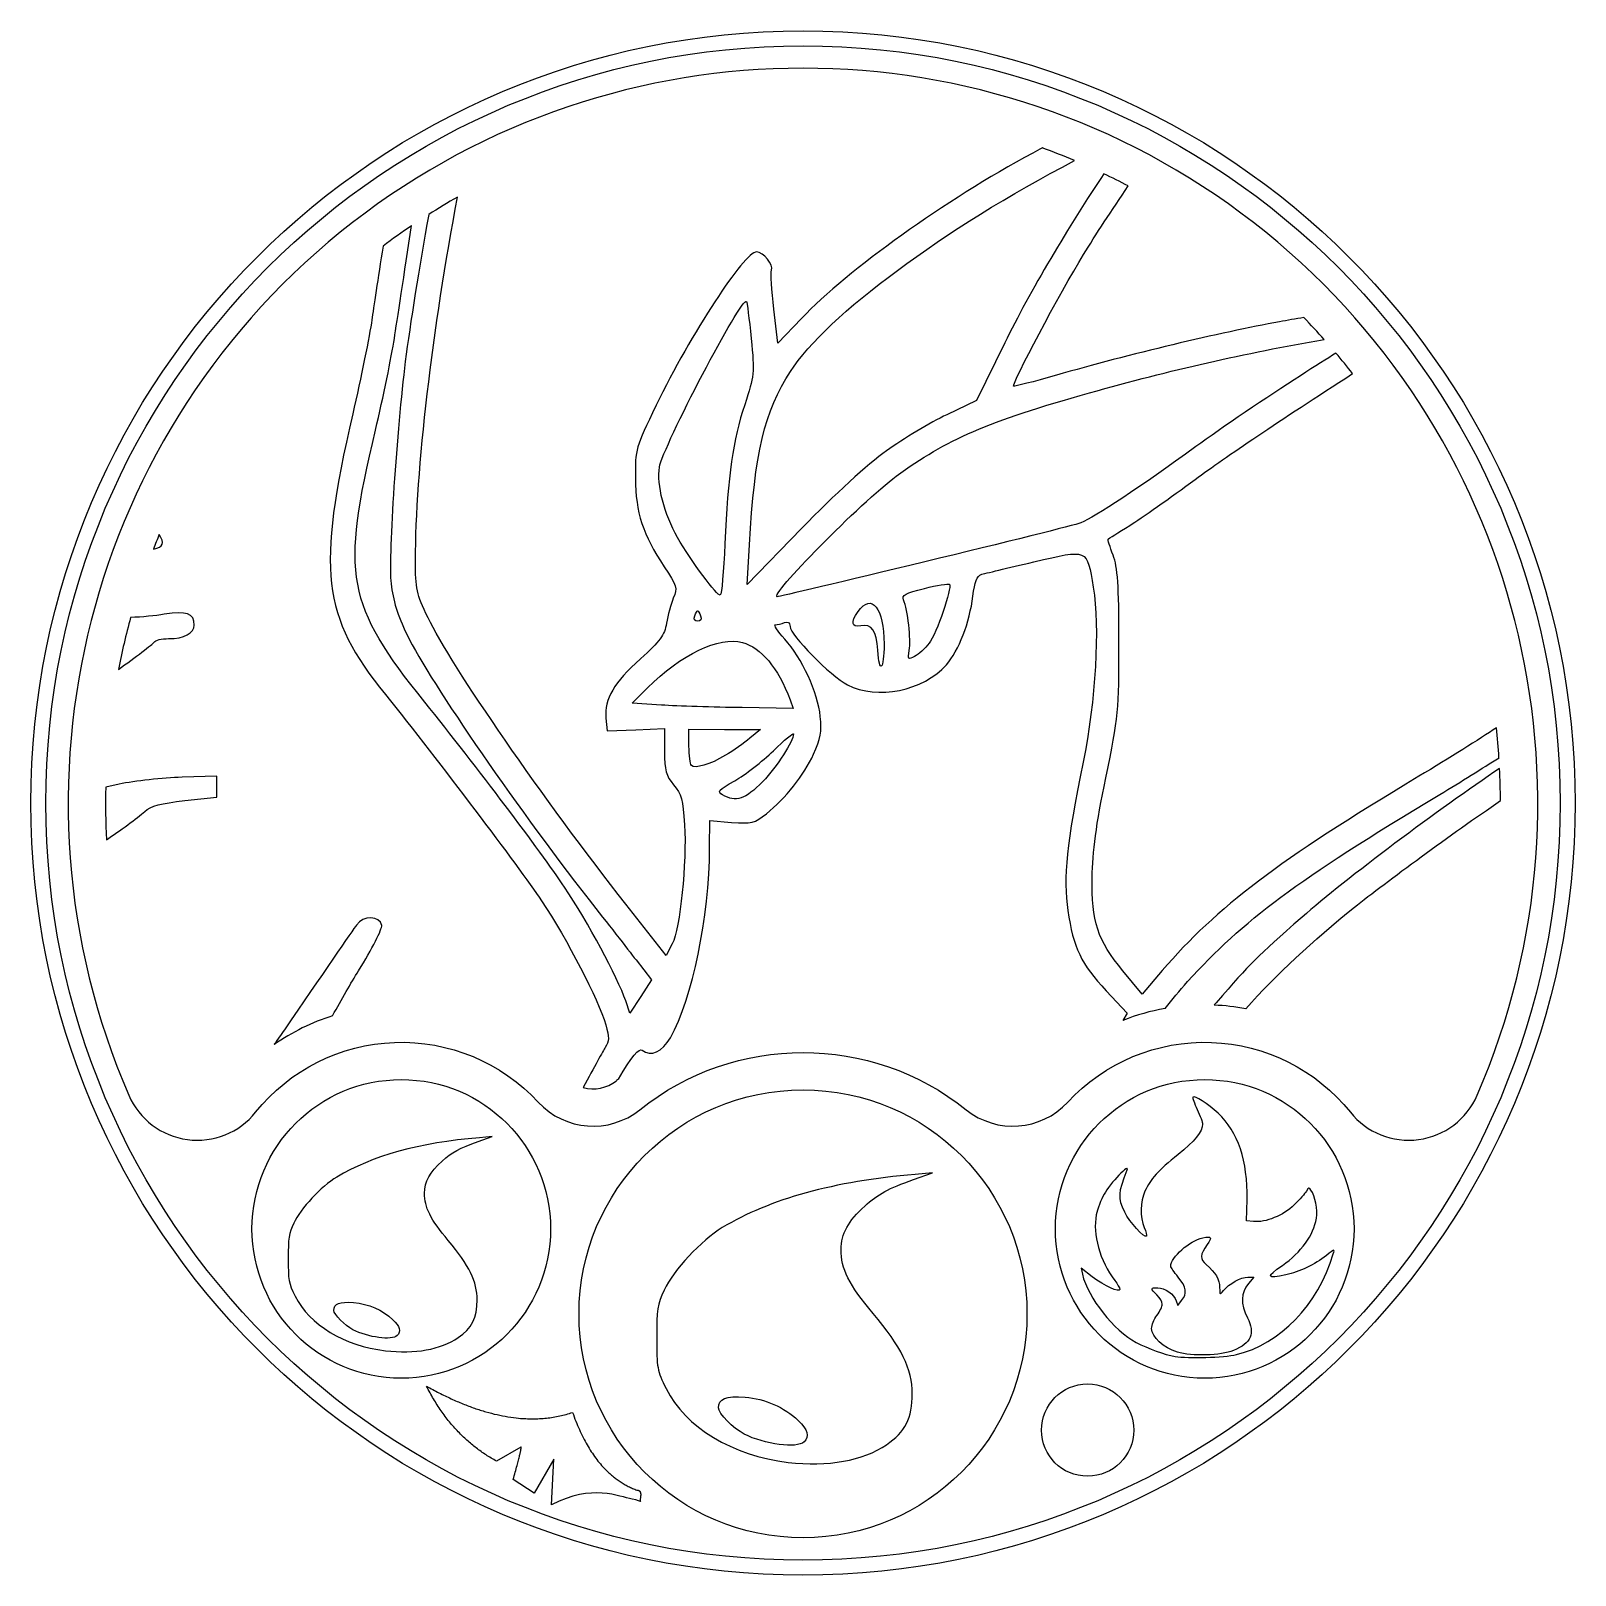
# Model space of a CAD drawing. Header units: millimetres. Extents: x -20.7 to 20.7, y -20.7 to 20.7.
import ezdxf

# ---------------------------------------------------------------- set-up
doc = ezdxf.new("R2010")
doc.units = ezdxf.units.MM
doc.layers.get('0').update_dxf_attribs({"linetype": 'CONTINUOUS'})

msp = doc.modelspace()

# ---------------------------------------------------------------- linework, layer by layer
for p, q in [((-0.675, 12.322), (-0.782, 13.233)), ((-0.675, 12.322), (-0.782, 13.233)), ((-0.675, 12.322), (-0.782, 13.233)), ((-0.675, 12.322), (-0.782, 13.233)), ((-0.041, 12.983), (-0.675, 12.322)), ((-0.041, 12.983), (-0.675, 12.322)), ((-0.041, 12.983), (-0.675, 12.322)), ((-0.041, 12.983), (-0.675, 12.322)), ((5.406, 12.329), (4.645, 10.78)), ((5.406, 12.329), (4.645, 10.78)), ((5.406, 12.329), (4.645, 10.78)), ((5.406, 12.329), (4.645, 10.78)), ((4.645, 10.78), (3.852, 10.401)), ((4.645, 10.78), (3.852, 10.401)), ((4.645, 10.78), (3.852, 10.401)), ((4.645, 10.78), (3.852, 10.401)), ((-0.042, 7.351), (-1.495, 5.855)), ((-0.042, 7.351), (-1.495, 5.855)), ((-0.042, 7.351), (-1.495, 5.855)), ((-0.042, 7.351), (-1.495, 5.855)), ((-1.495, 5.855), (-1.436, 6.913)), ((-1.495, 5.855), (-1.436, 6.913)), ((-1.495, 5.855), (-1.436, 6.913)), ((-1.495, 5.855), (-1.436, 6.913)), ((-4.575, 2.676), (-4.165, 3.087)), ((-4.575, 2.676), (-4.165, 3.087)), ((-4.575, 2.676), (-4.165, 3.087)), ((-4.575, 2.676), (-4.165, 3.087)), ((-3.792, 2.624), (-4.575, 2.676)), ((-3.792, 2.624), (-4.575, 2.676)), ((-3.792, 2.624), (-4.575, 2.676)), ((-3.792, 2.624), (-4.575, 2.676)), ((-0.26, 2.536), (-1.634, 2.554)), ((-0.26, 2.536), (-1.634, 2.554)), ((-0.26, 2.536), (-1.634, 2.554)), ((-0.26, 2.536), (-1.634, 2.554)), ((-0.347, 2.767), (-0.26, 2.536)), ((-0.347, 2.767), (-0.26, 2.536)), ((-0.347, 2.767), (-0.26, 2.536)), ((-0.347, 2.767), (-0.26, 2.536)), ((-5.278, 2.277), (-5.249, 1.93)), ((-5.278, 2.277), (-5.249, 1.93)), ((-5.278, 2.277), (-5.249, 1.93)), ((-5.278, 2.277), (-5.249, 1.93)), ((-5.249, 1.93), (-4.479, 1.962)), ((-5.249, 1.93), (-4.479, 1.962)), ((-5.249, 1.93), (-4.479, 1.962)), ((-5.249, 1.93), (-4.479, 1.962)), ((-4.479, 1.962), (-3.709, 1.995)), ((-4.479, 1.962), (-3.709, 1.995)), ((-4.479, 1.962), (-3.709, 1.995)), ((-4.479, 1.962), (-3.709, 1.995)), ((-3.709, 1.995), (-3.709, 1.386)), ((-3.709, 1.995), (-3.709, 1.386)), ((-3.709, 1.995), (-3.709, 1.386)), ((-3.709, 1.995), (-3.709, 1.386)), ((-3.055, 1.525), (-3.055, 1.976)), ((-3.055, 1.976), (-2.099, 1.973)), ((-3.055, 1.525), (-3.055, 1.976)), ((-3.055, 1.976), (-2.099, 1.973)), ((-3.055, 1.525), (-3.055, 1.976)), ((-3.055, 1.976), (-2.099, 1.973)), ((-3.055, 1.525), (-3.055, 1.976)), ((-3.055, 1.976), (-2.099, 1.973)), ((-2.099, 1.973), (-1.142, 1.97)), ((-2.099, 1.973), (-1.142, 1.97)), ((-2.099, 1.973), (-1.142, 1.97)), ((-2.099, 1.973), (-1.142, 1.97)), ((-1.142, 1.97), (-1.422, 1.735)), ((-1.142, 1.97), (-1.422, 1.735)), ((-1.142, 1.97), (-1.422, 1.735)), ((-1.142, 1.97), (-1.422, 1.735)), ((-18.316, 0.504), (-18.68, 0.425)), ((-18.316, 0.504), (-18.68, 0.425)), ((-18.316, 0.504), (-18.68, 0.425)), ((-18.316, 0.504), (-18.68, 0.425)), ((-18.316, 0.504), (-18.68, 0.425)), ((-15.703, 0.716), (-16.636, 0.691)), ((-15.703, 0.716), (-16.636, 0.691)), ((-15.703, 0.716), (-16.636, 0.691)), ((-15.703, 0.716), (-16.636, 0.691)), ((-15.703, 0.716), (-16.636, 0.691)), ((-15.703, 0.156), (-15.703, 0.716)), ((-15.703, 0.156), (-15.703, 0.716)), ((-15.703, 0.156), (-15.703, 0.716)), ((-15.703, 0.156), (-15.703, 0.716)), ((-15.703, 0.156), (-15.703, 0.716)), ((-16.559, 0.063), (-15.703, 0.156)), ((-16.559, 0.063), (-15.703, 0.156)), ((-16.559, 0.063), (-15.703, 0.156)), ((-16.559, 0.063), (-15.703, 0.156)), ((-16.559, 0.063), (-15.703, 0.156)), ((-2.501, -1.185), (-2.495, -0.472)), ((-2.501, -1.185), (-2.495, -0.472)), ((-2.501, -1.185), (-2.495, -0.472)), ((-2.501, -1.185), (-2.495, -0.472)), ((-2.495, -0.472), (-1.912, -0.518)), ((-2.495, -0.472), (-1.912, -0.518)), ((-2.495, -0.472), (-1.912, -0.518)), ((-2.495, -0.472), (-1.912, -0.518)), ((-3.662, -4.083), (-4.744, -2.71)), ((-3.662, -4.083), (-4.744, -2.71)), ((-3.662, -4.083), (-4.744, -2.71)), ((-3.662, -4.083), (-4.744, -2.71)), ((-3.503, -3.773), (-3.662, -4.083)), ((-3.503, -3.773), (-3.662, -4.083)), ((-3.503, -3.773), (-3.662, -4.083)), ((-3.503, -3.773), (-3.662, -4.083)), ((-4.472, -4.205), (-4.056, -4.739)), ((-4.472, -4.205), (-4.056, -4.739)), ((-4.472, -4.205), (-4.056, -4.739)), ((-4.472, -4.205), (-4.056, -4.739)), ((9.083, -5.117), (8.57, -4.496)), ((9.083, -5.117), (8.57, -4.496)), ((9.083, -5.117), (8.57, -4.496)), ((9.083, -5.117), (8.57, -4.496)), ((9.626, -4.487), (9.083, -5.117)), ((9.626, -4.487), (9.083, -5.117)), ((9.626, -4.487), (9.083, -5.117)), ((9.626, -4.487), (9.083, -5.117)), ((-4.056, -4.739), (-4.346, -5.184)), ((-4.056, -4.739), (-4.346, -5.184)), ((-4.056, -4.739), (-4.346, -5.184)), ((-4.056, -4.739), (-4.346, -5.184)), ((-4.636, -5.63), (-4.749, -5.303)), ((-4.636, -5.63), (-4.749, -5.303)), ((-4.636, -5.63), (-4.749, -5.303)), ((-4.636, -5.63), (-4.749, -5.303)), ((-4.346, -5.184), (-4.636, -5.63)), ((-4.346, -5.184), (-4.636, -5.63)), ((-4.346, -5.184), (-4.636, -5.63)), ((-4.346, -5.184), (-4.636, -5.63)), ((8.123, -5.032), (8.686, -5.633)), ((8.123, -5.032), (8.686, -5.633)), ((8.123, -5.032), (8.686, -5.633)), ((8.123, -5.032), (8.686, -5.633)), ((8.686, -5.633), (8.572, -5.824)), ((8.686, -5.633), (8.572, -5.824)), ((8.686, -5.633), (8.572, -5.824)), ((8.686, -5.633), (8.572, -5.824)), ((-8.701, -9.068), (-8.329, -8.937)), ((-8.701, -9.068), (-8.329, -8.937)), ((-8.701, -9.068), (-8.329, -8.937)), ((-8.329, -8.937), (-8.671, -8.966)), ((-8.329, -8.937), (-8.671, -8.966)), ((-8.329, -8.937), (-8.671, -8.966)), ((2.963, -10.087), (3.465, -9.91)), ((2.963, -10.087), (3.465, -9.91)), ((2.963, -10.087), (3.465, -9.91)), ((3.465, -9.91), (3.004, -9.949)), ((3.465, -9.91), (3.004, -9.949)), ((3.465, -9.91), (3.004, -9.949)), ((11.885, -11.193), (11.896, -10.621)), ((11.885, -11.193), (11.896, -10.621)), ((11.885, -11.193), (11.896, -10.621)), ((12.068, -11.212), (11.885, -11.193)), ((12.068, -11.212), (11.885, -11.193)), ((12.068, -11.212), (11.885, -11.193)), ((7.747, -12.691), (7.448, -12.464)), ((7.448, -12.464), (7.485, -12.626)), ((7.747, -12.691), (7.448, -12.464)), ((7.448, -12.464), (7.485, -12.626)), ((7.747, -12.691), (7.448, -12.464)), ((7.448, -12.464), (7.485, -12.626)), ((11.92, -12.702), (12.082, -12.701)), ((11.92, -12.702), (12.082, -12.701)), ((11.92, -12.702), (12.082, -12.701)), ((12.082, -12.701), (11.934, -12.876)), ((12.082, -12.701), (11.934, -12.876)), ((12.082, -12.701), (11.934, -12.876)), ((9.999, -13.34), (10.038, -13.464)), ((9.999, -13.34), (10.038, -13.464)), ((9.999, -13.34), (10.038, -13.464)), ((10.038, -13.464), (10.144, -13.332)), ((10.038, -13.464), (10.144, -13.332)), ((10.038, -13.464), (10.144, -13.332)), ((-7.561, -17.254), (-8.213, -17.631)), ((-6.671, -17.577), (-7.201, -18.486)), ((-6.734, -18.802), (-6.671, -17.577)), ((-7.201, -18.486), (-7.762, -18.123))]:
    msp.add_line(p, q)
msp.add_lwpolyline([(-7.091, -8.016, 0.393426), (-4.373, -8.219, -0.35083), (4.373, -8.219, 0.393426), (7.091, -8.016, -0.458612), (14.665, -8.285, 0.565024), (18.061, -7.83, 1.523453), (-18.061, -7.83, 0.565024), (-14.665, -8.285, -0.458612)], format="xyb", close=True)
for centre, radius in [((0, 0), 20.685), ((0, 0), 20.685), ((0, 0), 20.285), ((-10.762, -11.41), 4), ((10.762, -11.41), 4), ((0, -13.685), 6), ((7.625, -16.8), 1.236)]:
    msp.add_circle(centre, radius)
for centre, radius, start, end in [((0, 0), 18.685, 67.0834, 69.9315), ((0, 0), 18.685, 67.0834, 69.9315), ((0, 0), 18.685, 67.0834, 69.9315), ((0, 0), 18.685, 67.0834, 69.9315), ((0, 0), 18.685, 62.2102, 64.4438), ((0, 0), 18.685, 62.2102, 64.4438), ((0, 0), 18.685, 62.2102, 64.4438), ((0, 0), 18.685, 62.2102, 64.4438), ((0, 0), 18.685, 119.6863, 122.4578), ((0, 0), 18.685, 119.6863, 122.4578), ((0, 0), 18.685, 119.6863, 122.4578), ((0, 0), 18.685, 119.6863, 122.4578), ((0, 0), 18.685, 124.1316, 127.0202), ((0, 0), 18.685, 124.1316, 127.0202), ((0, 0), 18.685, 124.1316, 127.0202), ((0, 0), 18.685, 124.1316, 127.0202), ((0, 0), 18.685, 41.639, 44.1015), ((0, 0), 18.685, 41.639, 44.1015), ((0, 0), 18.685, 41.639, 44.1015), ((0, 0), 18.685, 41.639, 44.1015), ((0, 0), 18.685, 38.0004, 40.1756), ((0, 0), 18.685, 38.0004, 40.1756), ((0, 0), 18.685, 38.0004, 40.1756), ((0, 0), 18.685, 38.0004, 40.1756), ((0, 0), 18.685, 157.3583, 158.6445), ((0, 0), 18.685, 164.5767, 168.956), ((0, 0), 18.685, 164.5767, 168.956), ((0, 0), 18.685, 164.5767, 168.956), ((0, 0), 18.685, 164.5767, 168.956), ((0, 0), 18.685, 164.5767, 168.956), ((0, 0), 18.685, 3.7245, 6.1955), ((0, 0), 18.685, 3.7245, 6.1955), ((0, 0), 18.685, 3.7245, 6.1955), ((0, 0), 18.685, 3.7245, 6.1955), ((0, 0), 18.685, 0.1987, 2.8404), ((0, 0), 18.685, 178.6958, 183.0153), ((0, 0), 18.685, 178.6958, 183.0153), ((0, 0), 18.685, 178.6958, 183.0153), ((0, 0), 18.685, 178.6958, 183.0153), ((0, 0), 18.685, 178.6958, 183.0153), ((-10.762, -11.41), 6, 107.8546, 124.5867), ((-10.762, -11.41), 6, 107.8546, 124.5867), ((10.762, -11.41), 6, 100.2077, 111.415), ((10.762, -11.41), 6, 100.2077, 111.415), ((10.762, -11.41), 6, 100.2077, 111.415), ((10.762, -11.41), 6, 100.2077, 111.415), ((10.762, -11.41), 6, 79.4525, 87.5964), ((-5.623, -6.658), 1, 254.3412, 308.6648), ((-5.623, -6.658), 1, 254.3412, 308.6648), ((-5.623, -6.658), 1, 254.3412, 308.6648), ((-5.623, -6.658), 1, 254.3412, 308.6648), ((0, -13.685), 8, 128.1883, 128.6648), ((0, -13.685), 8, 128.1883, 128.6648), ((0, -13.685), 8, 128.1883, 128.6648), ((0, -13.685), 8, 128.1883, 128.6648)]:
    msp.add_arc(centre, radius, start, end)
for points, degree in [([(6.155, 17.412), (3.809, 16.148), (1.219, 14.297), (-0.041, 12.983)], 3), ([(6.155, 17.412), (3.809, 16.148), (1.219, 14.297), (-0.041, 12.983)], 3), ([(6.155, 17.412), (3.809, 16.148), (1.219, 14.297), (-0.041, 12.983)], 3), ([(6.155, 17.412), (3.809, 16.148), (1.219, 14.297), (-0.041, 12.983)], 3), ([(6.412, 17.551), (6.328, 17.505), (6.242, 17.459), (6.155, 17.412)], 3), ([(6.412, 17.551), (6.328, 17.505), (6.242, 17.459), (6.155, 17.412)], 3), ([(6.412, 17.551), (6.328, 17.505), (6.242, 17.459), (6.155, 17.412)], 3), ([(6.412, 17.551), (6.328, 17.505), (6.242, 17.459), (6.155, 17.412)], 3), ([(-0.336, 11.564), (0.642, 13.064), (3.784, 15.394), (7.276, 17.21)], 3), ([(-0.336, 11.564), (0.642, 13.064), (3.784, 15.394), (7.276, 17.21)], 3), ([(-0.336, 11.564), (0.642, 13.064), (3.784, 15.394), (7.276, 17.21)], 3), ([(-0.336, 11.564), (0.642, 13.064), (3.784, 15.394), (7.276, 17.21)], 3), ([(8.061, 16.857), (7.147, 15.51), (6.065, 13.671), (5.406, 12.329)], 3), ([(8.061, 16.857), (7.147, 15.51), (6.065, 13.671), (5.406, 12.329)], 3), ([(8.061, 16.857), (7.147, 15.51), (6.065, 13.671), (5.406, 12.329)], 3), ([(8.061, 16.857), (7.147, 15.51), (6.065, 13.671), (5.406, 12.329)], 3), ([(-10.382, 6.503), (-10.382, 8.857), (-9.913, 12.79), (-9.254, 16.233)], 3), ([(-10.382, 6.503), (-10.382, 8.857), (-9.913, 12.79), (-9.254, 16.233)], 3), ([(-10.382, 6.503), (-10.382, 8.857), (-9.913, 12.79), (-9.254, 16.233)], 3), ([(-10.382, 6.503), (-10.382, 8.857), (-9.913, 12.79), (-9.254, 16.233)], 3), ([(7.514, 14.69), (7.838, 15.219), (8.275, 15.887), (8.711, 16.53)], 3), ([(7.514, 14.69), (7.838, 15.219), (8.275, 15.887), (8.711, 16.53)], 3), ([(7.514, 14.69), (7.838, 15.219), (8.275, 15.887), (8.711, 16.53)], 3), ([(7.514, 14.69), (7.838, 15.219), (8.275, 15.887), (8.711, 16.53)], 3), ([(-10.028, 15.766), (-10.28, 14.364), (-10.525, 12.842), (-10.654, 11.824)], 3), ([(-10.028, 15.766), (-10.28, 14.364), (-10.525, 12.842), (-10.654, 11.824)], 3), ([(-10.028, 15.766), (-10.28, 14.364), (-10.525, 12.842), (-10.654, 11.824)], 3), ([(-10.028, 15.766), (-10.28, 14.364), (-10.525, 12.842), (-10.654, 11.824)], 3), ([(-10.947, 12.444), (-10.879, 12.891), (-10.677, 14.209), (-10.484, 15.467)], 3), ([(-10.947, 12.444), (-10.879, 12.891), (-10.677, 14.209), (-10.484, 15.467)], 3), ([(-10.947, 12.444), (-10.879, 12.891), (-10.677, 14.209), (-10.484, 15.467)], 3), ([(-10.947, 12.444), (-10.879, 12.891), (-10.677, 14.209), (-10.484, 15.467)], 3), ([(-11.25, 14.919), (-11.383, 14.063), (-11.506, 13.259), (-11.55, 12.944)], 3), ([(-11.25, 14.919), (-11.383, 14.063), (-11.506, 13.259), (-11.55, 12.944)], 3), ([(-11.25, 14.919), (-11.383, 14.063), (-11.506, 13.259), (-11.55, 12.944)], 3), ([(-11.25, 14.919), (-11.383, 14.063), (-11.506, 13.259), (-11.55, 12.944)], 3), ([(-1.242, 14.764), (-1.569, 14.764), (-3.009, 12.565), (-3.932, 10.658)], 3), ([(-1.242, 14.764), (-1.569, 14.764), (-3.009, 12.565), (-3.932, 10.658)], 3), ([(-1.242, 14.764), (-1.569, 14.764), (-3.009, 12.565), (-3.932, 10.658)], 3), ([(-1.242, 14.764), (-1.569, 14.764), (-3.009, 12.565), (-3.932, 10.658)], 3), ([(-0.841, 14.271), (-0.785, 14.417), (-1.067, 14.764), (-1.242, 14.764)], 3), ([(-0.841, 14.271), (-0.785, 14.417), (-1.067, 14.764), (-1.242, 14.764)], 3), ([(-0.841, 14.271), (-0.785, 14.417), (-1.067, 14.764), (-1.242, 14.764)], 3), ([(-0.841, 14.271), (-0.785, 14.417), (-1.067, 14.764), (-1.242, 14.764)], 3), ([(5.642, 11.169), (5.588, 11.223), (6.893, 13.678), (7.514, 14.69)], 3), ([(5.642, 11.169), (5.588, 11.223), (6.893, 13.678), (7.514, 14.69)], 3), ([(5.642, 11.169), (5.588, 11.223), (6.893, 13.678), (7.514, 14.69)], 3), ([(5.642, 11.169), (5.588, 11.223), (6.893, 13.678), (7.514, 14.69)], 3), ([(-0.782, 13.233), (-0.841, 13.734), (-0.868, 14.201), (-0.841, 14.271)], 3), ([(-0.782, 13.233), (-0.841, 13.734), (-0.868, 14.201), (-0.841, 14.271)], 3), ([(-0.782, 13.233), (-0.841, 13.734), (-0.868, 14.201), (-0.841, 14.271)], 3), ([(-0.782, 13.233), (-0.841, 13.734), (-0.868, 14.201), (-0.841, 14.271)], 3), ([(-3.846, 8.994), (-3.751, 9.557), (-1.644, 13.573), (-1.514, 13.439)], 3), ([(-3.846, 8.994), (-3.751, 9.557), (-1.644, 13.573), (-1.514, 13.439)], 3), ([(-3.846, 8.994), (-3.751, 9.557), (-1.644, 13.573), (-1.514, 13.439)], 3), ([(-3.846, 8.994), (-3.751, 9.557), (-1.644, 13.573), (-1.514, 13.439)], 3), ([(-1.514, 13.439), (-1.498, 13.423), (-1.442, 12.975), (-1.389, 12.443)], 3), ([(-1.514, 13.439), (-1.498, 13.423), (-1.442, 12.975), (-1.389, 12.443)], 3), ([(-1.514, 13.439), (-1.498, 13.423), (-1.442, 12.975), (-1.389, 12.443)], 3), ([(-1.514, 13.439), (-1.498, 13.423), (-1.442, 12.975), (-1.389, 12.443)], 3), ([(-11.55, 12.944), (-11.609, 12.533), (-11.84, 11.399), (-12.064, 10.424)], 3), ([(-11.55, 12.944), (-11.609, 12.533), (-11.84, 11.399), (-12.064, 10.424)], 3), ([(-11.55, 12.944), (-11.609, 12.533), (-11.84, 11.399), (-12.064, 10.424)], 3), ([(-11.55, 12.944), (-11.609, 12.533), (-11.84, 11.399), (-12.064, 10.424)], 3), ([(12.766, 12.892), (11.203, 12.61), (8.694, 12.01), (6.792, 11.463)], 3), ([(12.766, 12.892), (11.203, 12.61), (8.694, 12.01), (6.792, 11.463)], 3), ([(12.766, 12.892), (11.203, 12.61), (8.694, 12.01), (6.792, 11.463)], 3), ([(12.766, 12.892), (11.203, 12.61), (8.694, 12.01), (6.792, 11.463)], 3), ([(13.418, 13.003), (13.197, 12.968), (12.978, 12.931), (12.766, 12.892)], 3), ([(13.418, 13.003), (13.197, 12.968), (12.978, 12.931), (12.766, 12.892)], 3), ([(13.418, 13.003), (13.197, 12.968), (12.978, 12.931), (12.766, 12.892)], 3), ([(13.418, 13.003), (13.197, 12.968), (12.978, 12.931), (12.766, 12.892)], 3), ([(-11.454, 9.991), (-11.249, 10.859), (-11.021, 11.963), (-10.947, 12.444)], 3), ([(-11.454, 9.991), (-11.249, 10.859), (-11.021, 11.963), (-10.947, 12.444)], 3), ([(-11.454, 9.991), (-11.249, 10.859), (-11.021, 11.963), (-10.947, 12.444)], 3), ([(-11.454, 9.991), (-11.249, 10.859), (-11.021, 11.963), (-10.947, 12.444)], 3), ([(-1.389, 12.443), (-1.295, 11.499), (-1.3, 11.455), (-1.562, 10.669)], 3), ([(-1.389, 12.443), (-1.295, 11.499), (-1.3, 11.455), (-1.562, 10.669)], 3), ([(-1.389, 12.443), (-1.295, 11.499), (-1.3, 11.455), (-1.562, 10.669)], 3), ([(-1.389, 12.443), (-1.295, 11.499), (-1.3, 11.455), (-1.562, 10.669)], 3), ([(7.679, 10.989), (9.862, 11.604), (11.82, 12.05), (13.964, 12.415)], 3), ([(7.679, 10.989), (9.862, 11.604), (11.82, 12.05), (13.964, 12.415)], 3), ([(7.679, 10.989), (9.862, 11.604), (11.82, 12.05), (13.964, 12.415)], 3), ([(7.679, 10.989), (9.862, 11.604), (11.82, 12.05), (13.964, 12.415)], 3), ([(14.277, 12.054), (14.037, 11.9), (13.725, 11.701), (13.326, 11.446)], 3), ([(14.277, 12.054), (14.037, 11.9), (13.725, 11.701), (13.326, 11.446)], 3), ([(14.277, 12.054), (14.037, 11.9), (13.725, 11.701), (13.326, 11.446)], 3), ([(14.277, 12.054), (14.037, 11.9), (13.725, 11.701), (13.326, 11.446)], 3), ([(-10.654, 11.824), (-10.882, 10.032), (-11.106, 6.653), (-11.043, 5.957)], 3), ([(-10.654, 11.824), (-10.882, 10.032), (-11.106, 6.653), (-11.043, 5.957)], 3), ([(-10.654, 11.824), (-10.882, 10.032), (-11.106, 6.653), (-11.043, 5.957)], 3), ([(-10.654, 11.824), (-10.882, 10.032), (-11.106, 6.653), (-11.043, 5.957)], 3), ([(-1.436, 6.913), (-1.297, 9.383), (-1.035, 10.49), (-0.336, 11.564)], 3), ([(-1.436, 6.913), (-1.297, 9.383), (-1.035, 10.49), (-0.336, 11.564)], 3), ([(-1.436, 6.913), (-1.297, 9.383), (-1.035, 10.49), (-0.336, 11.564)], 3), ([(-1.436, 6.913), (-1.297, 9.383), (-1.035, 10.49), (-0.336, 11.564)], 3), ([(6.792, 11.463), (6.176, 11.285), (5.659, 11.153), (5.642, 11.169)], 3), ([(6.792, 11.463), (6.176, 11.285), (5.659, 11.153), (5.642, 11.169)], 3), ([(6.792, 11.463), (6.176, 11.285), (5.659, 11.153), (5.642, 11.169)], 3), ([(6.792, 11.463), (6.176, 11.285), (5.659, 11.153), (5.642, 11.169)], 3), ([(10.509, 8.671), (11.341, 9.286), (12.737, 10.224), (14.724, 11.504)], 3), ([(10.509, 8.671), (11.341, 9.286), (12.737, 10.224), (14.724, 11.504)], 3), ([(10.509, 8.671), (11.341, 9.286), (12.737, 10.224), (14.724, 11.504)], 3), ([(10.509, 8.671), (11.341, 9.286), (12.737, 10.224), (14.724, 11.504)], 3), ([(13.326, 11.446), (12.453, 10.889), (11.193, 10.035), (10.526, 9.548)], 3), ([(13.326, 11.446), (12.453, 10.889), (11.193, 10.035), (10.526, 9.548)], 3), ([(13.326, 11.446), (12.453, 10.889), (11.193, 10.035), (10.526, 9.548)], 3), ([(13.326, 11.446), (12.453, 10.889), (11.193, 10.035), (10.526, 9.548)], 3), ([(2.499, 8.754), (3.852, 9.749), (4.926, 10.213), (7.679, 10.989)], 3), ([(2.499, 8.754), (3.852, 9.749), (4.926, 10.213), (7.679, 10.989)], 3), ([(2.499, 8.754), (3.852, 9.749), (4.926, 10.213), (7.679, 10.989)], 3), ([(2.499, 8.754), (3.852, 9.749), (4.926, 10.213), (7.679, 10.989)], 3), ([(-12.064, 10.424), (-13.032, 6.212), (-12.894, 5.027), (-11.189, 2.905)], 3), ([(-12.064, 10.424), (-13.032, 6.212), (-12.894, 5.027), (-11.189, 2.905)], 3), ([(-12.064, 10.424), (-13.032, 6.212), (-12.894, 5.027), (-11.189, 2.905)], 3), ([(-12.064, 10.424), (-13.032, 6.212), (-12.894, 5.027), (-11.189, 2.905)], 3), ([(-3.932, 10.658), (-4.489, 9.505), (-4.495, 9.484), (-4.49, 8.698)], 3), ([(-3.932, 10.658), (-4.489, 9.505), (-4.495, 9.484), (-4.49, 8.698)], 3), ([(-3.932, 10.658), (-4.489, 9.505), (-4.495, 9.484), (-4.49, 8.698)], 3), ([(-3.932, 10.658), (-4.489, 9.505), (-4.495, 9.484), (-4.49, 8.698)], 3), ([(-1.562, 10.669), (-1.876, 9.729), (-2.01, 8.79), (-2.092, 6.943)], 3), ([(-1.562, 10.669), (-1.876, 9.729), (-2.01, 8.79), (-2.092, 6.943)], 3), ([(-1.562, 10.669), (-1.876, 9.729), (-2.01, 8.79), (-2.092, 6.943)], 3), ([(-1.562, 10.669), (-1.876, 9.729), (-2.01, 8.79), (-2.092, 6.943)], 3), ([(3.852, 10.401), (3.415, 10.193), (2.688, 9.758), (2.235, 9.435)], 3), ([(3.852, 10.401), (3.415, 10.193), (2.688, 9.758), (2.235, 9.435)], 3), ([(3.852, 10.401), (3.415, 10.193), (2.688, 9.758), (2.235, 9.435)], 3), ([(3.852, 10.401), (3.415, 10.193), (2.688, 9.758), (2.235, 9.435)], 3), ([(-10.13, 2.699), (-12.242, 5.329), (-12.377, 6.074), (-11.454, 9.991)], 3), ([(-10.13, 2.699), (-12.242, 5.329), (-12.377, 6.074), (-11.454, 9.991)], 3), ([(-10.13, 2.699), (-12.242, 5.329), (-12.377, 6.074), (-11.454, 9.991)], 3), ([(-10.13, 2.699), (-12.242, 5.329), (-12.377, 6.074), (-11.454, 9.991)], 3), ([(10.526, 9.548), (9.046, 8.47), (7.811, 7.652), (7.441, 7.506)], 3), ([(10.526, 9.548), (9.046, 8.47), (7.811, 7.652), (7.441, 7.506)], 3), ([(10.526, 9.548), (9.046, 8.47), (7.811, 7.652), (7.441, 7.506)], 3), ([(10.526, 9.548), (9.046, 8.47), (7.811, 7.652), (7.441, 7.506)], 3), ([(2.235, 9.435), (1.725, 9.072), (0.856, 8.276), (-0.042, 7.351)], 3), ([(2.235, 9.435), (1.725, 9.072), (0.856, 8.276), (-0.042, 7.351)], 3), ([(2.235, 9.435), (1.725, 9.072), (0.856, 8.276), (-0.042, 7.351)], 3), ([(2.235, 9.435), (1.725, 9.072), (0.856, 8.276), (-0.042, 7.351)], 3), ([(-4.49, 8.698), (-4.483, 7.777), (-4.291, 7.188), (-3.719, 6.329)], 3), ([(-4.49, 8.698), (-4.483, 7.777), (-4.291, 7.188), (-3.719, 6.329)], 3), ([(-4.49, 8.698), (-4.483, 7.777), (-4.291, 7.188), (-3.719, 6.329)], 3), ([(-4.49, 8.698), (-4.483, 7.777), (-4.291, 7.188), (-3.719, 6.329)], 3), ([(-3.361, 7.11), (-3.716, 7.732), (-3.923, 8.536), (-3.846, 8.994)], 3), ([(-3.361, 7.11), (-3.716, 7.732), (-3.923, 8.536), (-3.846, 8.994)], 3), ([(-3.361, 7.11), (-3.716, 7.732), (-3.923, 8.536), (-3.846, 8.994)], 3), ([(-3.361, 7.11), (-3.716, 7.732), (-3.923, 8.536), (-3.846, 8.994)], 3), ([(-0.688, 5.523), (-0.946, 5.523), (1.559, 8.062), (2.499, 8.754)], 3), ([(-0.688, 5.523), (-0.946, 5.523), (1.559, 8.062), (2.499, 8.754)], 3), ([(-0.688, 5.523), (-0.946, 5.523), (1.559, 8.062), (2.499, 8.754)], 3), ([(-0.688, 5.523), (-0.946, 5.523), (1.559, 8.062), (2.499, 8.754)], 3), ([(8.752, 7.435), (9.06, 7.628), (9.851, 8.185), (10.509, 8.671)], 3), ([(8.752, 7.435), (9.06, 7.628), (9.851, 8.185), (10.509, 8.671)], 3), ([(8.752, 7.435), (9.06, 7.628), (9.851, 8.185), (10.509, 8.671)], 3), ([(8.752, 7.435), (9.06, 7.628), (9.851, 8.185), (10.509, 8.671)], 3), ([(7.441, 7.506), (7.289, 7.446), (5.409, 6.976), (3.262, 6.46)], 3), ([(7.441, 7.506), (7.289, 7.446), (5.409, 6.976), (3.262, 6.46)], 3), ([(7.441, 7.506), (7.289, 7.446), (5.409, 6.976), (3.262, 6.46)], 3), ([(7.441, 7.506), (7.289, 7.446), (5.409, 6.976), (3.262, 6.46)], 3), ([(-17.402, 6.804), (-17.119, 6.855), (-17.105, 6.964), (-17.245, 7.193)], 3), ([(-2.215, 5.57), (-2.288, 5.525), (-3.008, 6.492), (-3.361, 7.11)], 3), ([(-2.215, 5.57), (-2.288, 5.525), (-3.008, 6.492), (-3.361, 7.11)], 3), ([(-2.215, 5.57), (-2.288, 5.525), (-3.008, 6.492), (-3.361, 7.11)], 3), ([(-2.215, 5.57), (-2.288, 5.525), (-3.008, 6.492), (-3.361, 7.11)], 3), ([(8.308, 6.64), (8.223, 6.869), (8.162, 7.062), (8.173, 7.069)], 3), ([(8.308, 6.64), (8.223, 6.869), (8.162, 7.062), (8.173, 7.069)], 3), ([(8.308, 6.64), (8.223, 6.869), (8.162, 7.062), (8.173, 7.069)], 3), ([(8.308, 6.64), (8.223, 6.869), (8.162, 7.062), (8.173, 7.069)], 3), ([(8.173, 7.069), (8.183, 7.077), (8.444, 7.241), (8.752, 7.435)], 3), ([(8.173, 7.069), (8.183, 7.077), (8.444, 7.241), (8.752, 7.435)], 3), ([(8.173, 7.069), (8.183, 7.077), (8.444, 7.241), (8.752, 7.435)], 3), ([(8.173, 7.069), (8.183, 7.077), (8.444, 7.241), (8.752, 7.435)], 3), ([(-2.092, 6.943), (-2.125, 6.21), (-2.18, 5.592), (-2.215, 5.57)], 3), ([(-2.092, 6.943), (-2.125, 6.21), (-2.18, 5.592), (-2.215, 5.57)], 3), ([(-2.092, 6.943), (-2.125, 6.21), (-2.18, 5.592), (-2.215, 5.57)], 3), ([(-2.092, 6.943), (-2.125, 6.21), (-2.18, 5.592), (-2.215, 5.57)], 3), ([(6.181, 6.459), (7.654, 6.801), (7.6, 6.824), (7.776, 5.778)], 3), ([(6.181, 6.459), (7.654, 6.801), (7.6, 6.824), (7.776, 5.778)], 3), ([(6.181, 6.459), (7.654, 6.801), (7.6, 6.824), (7.776, 5.778)], 3), ([(6.181, 6.459), (7.654, 6.801), (7.6, 6.824), (7.776, 5.778)], 3), ([(8.464, 4.31), (8.463, 5.856), (8.433, 6.303), (8.308, 6.64)], 3), ([(8.464, 4.31), (8.463, 5.856), (8.433, 6.303), (8.308, 6.64)], 3), ([(8.464, 4.31), (8.463, 5.856), (8.433, 6.303), (8.308, 6.64)], 3), ([(8.464, 4.31), (8.463, 5.856), (8.433, 6.303), (8.308, 6.64)], 3), ([(-10.046, 4.963), (-10.356, 5.607), (-10.382, 5.73), (-10.382, 6.503)], 3), ([(-10.046, 4.963), (-10.356, 5.607), (-10.382, 5.73), (-10.382, 6.503)], 3), ([(-10.046, 4.963), (-10.356, 5.607), (-10.382, 5.73), (-10.382, 6.503)], 3), ([(-10.046, 4.963), (-10.356, 5.607), (-10.382, 5.73), (-10.382, 6.503)], 3), ([(-3.719, 6.329), (-3.375, 5.813), (-3.361, 5.765), (-3.474, 5.489)], 3), ([(-3.719, 6.329), (-3.375, 5.813), (-3.361, 5.765), (-3.474, 5.489)], 3), ([(-3.719, 6.329), (-3.375, 5.813), (-3.361, 5.765), (-3.474, 5.489)], 3), ([(-3.719, 6.329), (-3.375, 5.813), (-3.361, 5.765), (-3.474, 5.489)], 3), ([(3.262, 6.46), (1.115, 5.945), (-0.662, 5.523), (-0.688, 5.523)], 3), ([(3.262, 6.46), (1.115, 5.945), (-0.662, 5.523), (-0.688, 5.523)], 3), ([(3.262, 6.46), (1.115, 5.945), (-0.662, 5.523), (-0.688, 5.523)], 3), ([(3.262, 6.46), (1.115, 5.945), (-0.662, 5.523), (-0.688, 5.523)], 3), ([(4.772, 6.122), (4.856, 6.147), (5.49, 6.299), (6.181, 6.459)], 3), ([(4.772, 6.122), (4.856, 6.147), (5.49, 6.299), (6.181, 6.459)], 3), ([(4.772, 6.122), (4.856, 6.147), (5.49, 6.299), (6.181, 6.459)], 3), ([(4.772, 6.122), (4.856, 6.147), (5.49, 6.299), (6.181, 6.459)], 3), ([(-11.043, 5.957), (-11.004, 5.516), (-10.886, 5.102), (-10.663, 4.619)], 3), ([(-11.043, 5.957), (-11.004, 5.516), (-10.886, 5.102), (-10.663, 4.619)], 3), ([(-11.043, 5.957), (-11.004, 5.516), (-10.886, 5.102), (-10.663, 4.619)], 3), ([(-11.043, 5.957), (-11.004, 5.516), (-10.886, 5.102), (-10.663, 4.619)], 3), ([(3.252, 5.748), (3.594, 5.834), (3.896, 5.884), (3.921, 5.859)], 3), ([(3.252, 5.748), (3.594, 5.834), (3.896, 5.884), (3.921, 5.859)], 3), ([(3.252, 5.748), (3.594, 5.834), (3.896, 5.884), (3.921, 5.859)], 3), ([(3.252, 5.748), (3.594, 5.834), (3.896, 5.884), (3.921, 5.859)], 3), ([(3.921, 5.859), (4.004, 5.775), (3.578, 4.53), (3.38, 4.278)], 3), ([(3.921, 5.859), (4.004, 5.775), (3.578, 4.53), (3.38, 4.278)], 3), ([(3.921, 5.859), (4.004, 5.775), (3.578, 4.53), (3.38, 4.278)], 3), ([(3.921, 5.859), (4.004, 5.775), (3.578, 4.53), (3.38, 4.278)], 3), ([(4.553, 5.545), (4.599, 5.918), (4.665, 6.091), (4.772, 6.122)], 3), ([(4.553, 5.545), (4.599, 5.918), (4.665, 6.091), (4.772, 6.122)], 3), ([(4.553, 5.545), (4.599, 5.918), (4.665, 6.091), (4.772, 6.122)], 3), ([(4.553, 5.545), (4.599, 5.918), (4.665, 6.091), (4.772, 6.122)], 3), ([(-3.474, 5.489), (-3.54, 5.328), (-3.623, 5.024), (-3.657, 4.814)], 3), ([(-3.474, 5.489), (-3.54, 5.328), (-3.623, 5.024), (-3.657, 4.814)], 3), ([(-3.474, 5.489), (-3.54, 5.328), (-3.623, 5.024), (-3.657, 4.814)], 3), ([(-3.474, 5.489), (-3.54, 5.328), (-3.623, 5.024), (-3.657, 4.814)], 3), ([(2.693, 5.441), (2.64, 5.564), (2.743, 5.62), (3.252, 5.748)], 3), ([(2.693, 5.441), (2.64, 5.564), (2.743, 5.62), (3.252, 5.748)], 3), ([(2.693, 5.441), (2.64, 5.564), (2.743, 5.62), (3.252, 5.748)], 3), ([(2.693, 5.441), (2.64, 5.564), (2.743, 5.62), (3.252, 5.748)], 3), ([(2.847, 4.089), (2.899, 4.367), (2.807, 5.177), (2.693, 5.441)], 3), ([(2.847, 4.089), (2.899, 4.367), (2.807, 5.177), (2.693, 5.441)], 3), ([(2.847, 4.089), (2.899, 4.367), (2.807, 5.177), (2.693, 5.441)], 3), ([(2.847, 4.089), (2.899, 4.367), (2.807, 5.177), (2.693, 5.441)], 3), ([(3.841, 3.705), (4.174, 4.084), (4.464, 4.835), (4.553, 5.545)], 3), ([(3.841, 3.705), (4.174, 4.084), (4.464, 4.835), (4.553, 5.545)], 3), ([(3.841, 3.705), (4.174, 4.084), (4.464, 4.835), (4.553, 5.545)], 3), ([(3.841, 3.705), (4.174, 4.084), (4.464, 4.835), (4.553, 5.545)], 3), ([(7.776, 5.778), (7.956, 4.713), (7.841, 2.74), (7.504, 1.09)], 3), ([(7.776, 5.778), (7.956, 4.713), (7.841, 2.74), (7.504, 1.09)], 3), ([(7.776, 5.778), (7.956, 4.713), (7.841, 2.74), (7.504, 1.09)], 3), ([(7.776, 5.778), (7.956, 4.713), (7.841, 2.74), (7.504, 1.09)], 3), ([(-17.11, 5.055), (-17.349, 5.016), (-17.713, 4.982), (-18.012, 4.969)], 3), ([(-17.11, 5.055), (-17.349, 5.016), (-17.713, 4.982), (-18.012, 4.969)], 3), ([(-17.11, 5.055), (-17.349, 5.016), (-17.713, 4.982), (-18.012, 4.969)], 3), ([(-17.11, 5.055), (-17.349, 5.016), (-17.713, 4.982), (-18.012, 4.969)], 3), ([(-17.11, 5.055), (-17.349, 5.016), (-17.713, 4.982), (-18.012, 4.969)], 3), ([(-16.309, 4.768), (-16.309, 5.08), (-16.512, 5.153), (-17.11, 5.055)], 3), ([(-16.309, 4.768), (-16.309, 5.08), (-16.512, 5.153), (-17.11, 5.055)], 3), ([(-16.309, 4.768), (-16.309, 5.08), (-16.512, 5.153), (-17.11, 5.055)], 3), ([(-16.309, 4.768), (-16.309, 5.08), (-16.512, 5.153), (-17.11, 5.055)], 3), ([(-16.309, 4.768), (-16.309, 5.08), (-16.512, 5.153), (-17.11, 5.055)], 3), ([(-2.822, 4.87), (-2.903, 4.87), (-2.935, 4.925), (-2.902, 5.01)], 3), ([(-2.822, 4.87), (-2.903, 4.87), (-2.935, 4.925), (-2.902, 5.01)], 3), ([(-2.822, 4.87), (-2.903, 4.87), (-2.935, 4.925), (-2.902, 5.01)], 3), ([(-2.822, 4.87), (-2.903, 4.87), (-2.935, 4.925), (-2.902, 5.01)], 3), ([(-2.902, 5.01), (-2.873, 5.087), (-2.837, 5.15), (-2.822, 5.15)], 3), ([(-2.902, 5.01), (-2.873, 5.087), (-2.837, 5.15), (-2.822, 5.15)], 3), ([(-2.902, 5.01), (-2.873, 5.087), (-2.837, 5.15), (-2.822, 5.15)], 3), ([(-2.902, 5.01), (-2.873, 5.087), (-2.837, 5.15), (-2.822, 5.15)], 3), ([(-2.822, 5.15), (-2.807, 5.15), (-2.771, 5.087), (-2.742, 5.01)], 3), ([(-2.822, 5.15), (-2.807, 5.15), (-2.771, 5.087), (-2.742, 5.01)], 3), ([(-2.822, 5.15), (-2.807, 5.15), (-2.771, 5.087), (-2.742, 5.01)], 3), ([(-2.822, 5.15), (-2.807, 5.15), (-2.771, 5.087), (-2.742, 5.01)], 3), ([(-2.742, 5.01), (-2.709, 4.925), (-2.741, 4.87), (-2.822, 4.87)], 3), ([(-2.742, 5.01), (-2.709, 4.925), (-2.741, 4.87), (-2.822, 4.87)], 3), ([(-2.742, 5.01), (-2.709, 4.925), (-2.741, 4.87), (-2.822, 4.87)], 3), ([(-2.742, 5.01), (-2.709, 4.925), (-2.741, 4.87), (-2.822, 4.87)], 3), ([(1.547, 4.75), (1.295, 4.702), (1.271, 4.834), (1.477, 5.129)], 3), ([(1.547, 4.75), (1.295, 4.702), (1.271, 4.834), (1.477, 5.129)], 3), ([(1.547, 4.75), (1.295, 4.702), (1.271, 4.834), (1.477, 5.129)], 3), ([(1.547, 4.75), (1.295, 4.702), (1.271, 4.834), (1.477, 5.129)], 3), ([(1.477, 5.129), (1.837, 5.643), (2.172, 5.223), (2.172, 4.259)], 3), ([(1.477, 5.129), (1.837, 5.643), (2.172, 5.223), (2.172, 4.259)], 3), ([(1.477, 5.129), (1.837, 5.643), (2.172, 5.223), (2.172, 4.259)], 3), ([(1.477, 5.129), (1.837, 5.643), (2.172, 5.223), (2.172, 4.259)], 3), ([(-16.998, 4.403), (-16.582, 4.403), (-16.309, 4.548), (-16.309, 4.768)], 3), ([(-16.998, 4.403), (-16.582, 4.403), (-16.309, 4.548), (-16.309, 4.768)], 3), ([(-16.998, 4.403), (-16.582, 4.403), (-16.309, 4.548), (-16.309, 4.768)], 3), ([(-16.998, 4.403), (-16.582, 4.403), (-16.309, 4.548), (-16.309, 4.768)], 3), ([(-16.998, 4.403), (-16.582, 4.403), (-16.309, 4.548), (-16.309, 4.768)], 3), ([(-10.663, 4.619), (-10.126, 3.457), (-7.802, 0.059), (-5.726, -2.597)], 3), ([(-10.663, 4.619), (-10.126, 3.457), (-7.802, 0.059), (-5.726, -2.597)], 3), ([(-10.663, 4.619), (-10.126, 3.457), (-7.802, 0.059), (-5.726, -2.597)], 3), ([(-10.663, 4.619), (-10.126, 3.457), (-7.802, 0.059), (-5.726, -2.597)], 3), ([(-4.744, -2.71), (-6.921, 0.053), (-9.435, 3.692), (-10.046, 4.963)], 3), ([(-4.744, -2.71), (-6.921, 0.053), (-9.435, 3.692), (-10.046, 4.963)], 3), ([(-4.744, -2.71), (-6.921, 0.053), (-9.435, 3.692), (-10.046, 4.963)], 3), ([(-4.744, -2.71), (-6.921, 0.053), (-9.435, 3.692), (-10.046, 4.963)], 3), ([(-3.657, 4.814), (-3.71, 4.493), (-3.823, 4.339), (-4.354, 3.863)], 3), ([(-3.657, 4.814), (-3.71, 4.493), (-3.823, 4.339), (-4.354, 3.863)], 3), ([(-3.657, 4.814), (-3.71, 4.493), (-3.823, 4.339), (-4.354, 3.863)], 3), ([(-3.657, 4.814), (-3.71, 4.493), (-3.823, 4.339), (-4.354, 3.863)], 3), ([(-0.489, 4.391), (-0.68, 4.603), (-0.793, 4.777), (-0.74, 4.777)], 3), ([(-0.489, 4.391), (-0.68, 4.603), (-0.793, 4.777), (-0.74, 4.777)], 3), ([(-0.489, 4.391), (-0.68, 4.603), (-0.793, 4.777), (-0.74, 4.777)], 3), ([(-0.489, 4.391), (-0.68, 4.603), (-0.793, 4.777), (-0.74, 4.777)], 3), ([(-0.74, 4.777), (-0.687, 4.777), (-0.577, 4.802), (-0.496, 4.833)], 3), ([(-0.74, 4.777), (-0.687, 4.777), (-0.577, 4.802), (-0.496, 4.833)], 3), ([(-0.74, 4.777), (-0.687, 4.777), (-0.577, 4.802), (-0.496, 4.833)], 3), ([(-0.74, 4.777), (-0.687, 4.777), (-0.577, 4.802), (-0.496, 4.833)], 3), ([(-0.496, 4.833), (-0.397, 4.871), (-0.348, 4.837), (-0.348, 4.729)], 3), ([(-0.496, 4.833), (-0.397, 4.871), (-0.348, 4.837), (-0.348, 4.729)], 3), ([(-0.496, 4.833), (-0.397, 4.871), (-0.348, 4.837), (-0.348, 4.729)], 3), ([(-0.496, 4.833), (-0.397, 4.871), (-0.348, 4.837), (-0.348, 4.729)], 3), ([(-0.348, 4.729), (-0.348, 4.504), (0.738, 3.401), (1.192, 3.166)], 3), ([(-0.348, 4.729), (-0.348, 4.504), (0.738, 3.401), (1.192, 3.166)], 3), ([(-0.348, 4.729), (-0.348, 4.504), (0.738, 3.401), (1.192, 3.166)], 3), ([(-0.348, 4.729), (-0.348, 4.504), (0.738, 3.401), (1.192, 3.166)], 3), ([(2.006, 4.093), (1.976, 4.612), (1.84, 4.806), (1.547, 4.75)], 3), ([(2.006, 4.093), (1.976, 4.612), (1.84, 4.806), (1.547, 4.75)], 3), ([(2.006, 4.093), (1.976, 4.612), (1.84, 4.806), (1.547, 4.75)], 3), ([(2.006, 4.093), (1.976, 4.612), (1.84, 4.806), (1.547, 4.75)], 3), ([(-18.339, 3.579), (-17.899, 3.894), (-17.416, 4.257), (-17.382, 4.311)], 3), ([(-18.339, 3.579), (-17.899, 3.894), (-17.416, 4.257), (-17.382, 4.311)], 3), ([(-18.339, 3.579), (-17.899, 3.894), (-17.416, 4.257), (-17.382, 4.311)], 3), ([(-18.339, 3.579), (-17.899, 3.894), (-17.416, 4.257), (-17.382, 4.311)], 3), ([(-18.339, 3.579), (-17.899, 3.894), (-17.416, 4.257), (-17.382, 4.311)], 3), ([(-17.382, 4.311), (-17.351, 4.362), (-17.178, 4.403), (-16.998, 4.403)], 3), ([(-17.382, 4.311), (-17.351, 4.362), (-17.178, 4.403), (-16.998, 4.403)], 3), ([(-17.382, 4.311), (-17.351, 4.362), (-17.178, 4.403), (-16.998, 4.403)], 3), ([(-17.382, 4.311), (-17.351, 4.362), (-17.178, 4.403), (-16.998, 4.403)], 3), ([(-17.382, 4.311), (-17.351, 4.362), (-17.178, 4.403), (-16.998, 4.403)], 3), ([(-4.165, 3.087), (-3.278, 3.975), (-2.24, 4.472), (-1.625, 4.303)], 3), ([(-4.165, 3.087), (-3.278, 3.975), (-2.24, 4.472), (-1.625, 4.303)], 3), ([(-4.165, 3.087), (-3.278, 3.975), (-2.24, 4.472), (-1.625, 4.303)], 3), ([(-4.165, 3.087), (-3.278, 3.975), (-2.24, 4.472), (-1.625, 4.303)], 3), ([(-1.625, 4.303), (-1.12, 4.163), (-0.675, 3.628), (-0.347, 2.767)], 3), ([(-1.625, 4.303), (-1.12, 4.163), (-0.675, 3.628), (-0.347, 2.767)], 3), ([(-1.625, 4.303), (-1.12, 4.163), (-0.675, 3.628), (-0.347, 2.767)], 3), ([(-1.625, 4.303), (-1.12, 4.163), (-0.675, 3.628), (-0.347, 2.767)], 3), ([(0.463, 2.32), (0.398, 2.952), (-0.031, 3.884), (-0.489, 4.391)], 3), ([(0.463, 2.32), (0.398, 2.952), (-0.031, 3.884), (-0.489, 4.391)], 3), ([(0.463, 2.32), (0.398, 2.952), (-0.031, 3.884), (-0.489, 4.391)], 3), ([(0.463, 2.32), (0.398, 2.952), (-0.031, 3.884), (-0.489, 4.391)], 3), ([(2.172, 4.259), (2.172, 3.567), (2.044, 3.44), (2.006, 4.093)], 3), ([(2.172, 4.259), (2.172, 3.567), (2.044, 3.44), (2.006, 4.093)], 3), ([(2.172, 4.259), (2.172, 3.567), (2.044, 3.44), (2.006, 4.093)], 3), ([(2.172, 4.259), (2.172, 3.567), (2.044, 3.44), (2.006, 4.093)], 3), ([(3.38, 4.278), (3.272, 4.141), (3.097, 3.982), (2.991, 3.925)], 3), ([(3.38, 4.278), (3.272, 4.141), (3.097, 3.982), (2.991, 3.925)], 3), ([(3.38, 4.278), (3.272, 4.141), (3.097, 3.982), (2.991, 3.925)], 3), ([(3.38, 4.278), (3.272, 4.141), (3.097, 3.982), (2.991, 3.925)], 3), ([(8.111, 0.67), (8.455, 2.342), (8.466, 2.457), (8.464, 4.31)], 3), ([(8.111, 0.67), (8.455, 2.342), (8.466, 2.457), (8.464, 4.31)], 3), ([(8.111, 0.67), (8.455, 2.342), (8.466, 2.457), (8.464, 4.31)], 3), ([(8.111, 0.67), (8.455, 2.342), (8.466, 2.457), (8.464, 4.31)], 3), ([(-4.354, 3.863), (-5.066, 3.226), (-5.32, 2.79), (-5.278, 2.277)], 3), ([(-4.354, 3.863), (-5.066, 3.226), (-5.32, 2.79), (-5.278, 2.277)], 3), ([(-4.354, 3.863), (-5.066, 3.226), (-5.32, 2.79), (-5.278, 2.277)], 3), ([(-4.354, 3.863), (-5.066, 3.226), (-5.32, 2.79), (-5.278, 2.277)], 3), ([(2.991, 3.925), (2.812, 3.83), (2.801, 3.843), (2.847, 4.089)], 3), ([(2.991, 3.925), (2.812, 3.83), (2.801, 3.843), (2.847, 4.089)], 3), ([(2.991, 3.925), (2.812, 3.83), (2.801, 3.843), (2.847, 4.089)], 3), ([(2.991, 3.925), (2.812, 3.83), (2.801, 3.843), (2.847, 4.089)], 3), ([(1.192, 3.166), (1.987, 2.752), (3.226, 3.004), (3.841, 3.705)], 3), ([(1.192, 3.166), (1.987, 2.752), (3.226, 3.004), (3.841, 3.705)], 3), ([(1.192, 3.166), (1.987, 2.752), (3.226, 3.004), (3.841, 3.705)], 3), ([(1.192, 3.166), (1.987, 2.752), (3.226, 3.004), (3.841, 3.705)], 3), ([(-11.189, 2.905), (-9.748, 1.11), (-7.634, -1.682), (-7.007, -2.62)], 3), ([(-11.189, 2.905), (-9.748, 1.11), (-7.634, -1.682), (-7.007, -2.62)], 3), ([(-11.189, 2.905), (-9.748, 1.11), (-7.634, -1.682), (-7.007, -2.62)], 3), ([(-11.189, 2.905), (-9.748, 1.11), (-7.634, -1.682), (-7.007, -2.62)], 3), ([(-6.388, -2.256), (-7.036, -1.289), (-8.741, 0.97), (-10.13, 2.699)], 3), ([(-6.388, -2.256), (-7.036, -1.289), (-8.741, 0.97), (-10.13, 2.699)], 3), ([(-6.388, -2.256), (-7.036, -1.289), (-8.741, 0.97), (-10.13, 2.699)], 3), ([(-6.388, -2.256), (-7.036, -1.289), (-8.741, 0.97), (-10.13, 2.699)], 3), ([(-1.634, 2.554), (-2.39, 2.563), (-3.361, 2.595), (-3.792, 2.624)], 3), ([(-1.634, 2.554), (-2.39, 2.563), (-3.361, 2.595), (-3.792, 2.624)], 3), ([(-1.634, 2.554), (-2.39, 2.563), (-3.361, 2.595), (-3.792, 2.624)], 3), ([(-1.634, 2.554), (-2.39, 2.563), (-3.361, 2.595), (-3.792, 2.624)], 3), ([(0.284, 1.311), (0.473, 1.721), (0.506, 1.904), (0.463, 2.32)], 3), ([(0.284, 1.311), (0.473, 1.721), (0.506, 1.904), (0.463, 2.32)], 3), ([(0.284, 1.311), (0.473, 1.721), (0.506, 1.904), (0.463, 2.32)], 3), ([(0.284, 1.311), (0.473, 1.721), (0.506, 1.904), (0.463, 2.32)], 3), ([(-1.422, 1.735), (-1.576, 1.606), (-1.87, 1.4), (-2.075, 1.278)], 3), ([(-1.422, 1.735), (-1.576, 1.606), (-1.87, 1.4), (-2.075, 1.278)], 3), ([(-1.422, 1.735), (-1.576, 1.606), (-1.87, 1.4), (-2.075, 1.278)], 3), ([(-1.422, 1.735), (-1.576, 1.606), (-1.87, 1.4), (-2.075, 1.278)], 3), ([(-0.255, 1.853), (-0.255, 1.652), (-0.69, 0.979), (-1.082, 0.571)], 3), ([(-0.255, 1.853), (-0.255, 1.652), (-0.69, 0.979), (-1.082, 0.571)], 3), ([(-0.255, 1.853), (-0.255, 1.652), (-0.69, 0.979), (-1.082, 0.571)], 3), ([(-0.255, 1.853), (-0.255, 1.652), (-0.69, 0.979), (-1.082, 0.571)], 3), ([(-0.792, 1.4), (-0.497, 1.688), (-0.255, 1.892), (-0.255, 1.853)], 3), ([(-0.792, 1.4), (-0.497, 1.688), (-0.255, 1.892), (-0.255, 1.853)], 3), ([(-0.792, 1.4), (-0.497, 1.688), (-0.255, 1.892), (-0.255, 1.853)], 3), ([(-0.792, 1.4), (-0.497, 1.688), (-0.255, 1.892), (-0.255, 1.853)], 3), ([(18.576, 2.017), (18.118, 1.709), (17.327, 1.212), (16.499, 0.715)], 3), ([(18.576, 2.017), (18.118, 1.709), (17.327, 1.212), (16.499, 0.715)], 3), ([(18.576, 2.017), (18.118, 1.709), (17.327, 1.212), (16.499, 0.715)], 3), ([(18.576, 2.017), (18.118, 1.709), (17.327, 1.212), (16.499, 0.715)], 3), ([(-3.709, 1.386), (-3.709, 0.866), (-3.673, 0.735), (-3.465, 0.487)], 3), ([(-3.709, 1.386), (-3.709, 0.866), (-3.673, 0.735), (-3.465, 0.487)], 3), ([(-3.709, 1.386), (-3.709, 0.866), (-3.673, 0.735), (-3.465, 0.487)], 3), ([(-3.709, 1.386), (-3.709, 0.866), (-3.673, 0.735), (-3.465, 0.487)], 3), ([(-2.988, 1.007), (-3.025, 1.044), (-3.055, 1.277), (-3.055, 1.525)], 3), ([(-2.988, 1.007), (-3.025, 1.044), (-3.055, 1.277), (-3.055, 1.525)], 3), ([(-2.988, 1.007), (-3.025, 1.044), (-3.055, 1.277), (-3.055, 1.525)], 3), ([(-2.988, 1.007), (-3.025, 1.044), (-3.055, 1.277), (-3.055, 1.525)], 3), ([(-2.075, 1.278), (-2.502, 1.024), (-2.89, 0.909), (-2.988, 1.007)], 3), ([(-2.075, 1.278), (-2.502, 1.024), (-2.89, 0.909), (-2.988, 1.007)], 3), ([(-2.075, 1.278), (-2.502, 1.024), (-2.89, 0.909), (-2.988, 1.007)], 3), ([(-2.075, 1.278), (-2.502, 1.024), (-2.89, 0.909), (-2.988, 1.007)], 3), ([(-1.828, 0.596), (-1.553, 0.751), (-1.087, 1.112), (-0.792, 1.4)], 3), ([(-1.828, 0.596), (-1.553, 0.751), (-1.087, 1.112), (-0.792, 1.4)], 3), ([(-1.828, 0.596), (-1.553, 0.751), (-1.087, 1.112), (-0.792, 1.4)], 3), ([(-1.828, 0.596), (-1.553, 0.751), (-1.087, 1.112), (-0.792, 1.4)], 3), ([(-0.982, -0.287), (-0.469, 0.123), (0.023, 0.745), (0.284, 1.311)], 3), ([(-0.982, -0.287), (-0.469, 0.123), (0.023, 0.745), (0.284, 1.311)], 3), ([(-0.982, -0.287), (-0.469, 0.123), (0.023, 0.745), (0.284, 1.311)], 3), ([(-0.982, -0.287), (-0.469, 0.123), (0.023, 0.745), (0.284, 1.311)], 3), ([(7.504, 1.09), (7.063, -1.068), (6.968, -1.996), (7.097, -2.882)], 3), ([(7.504, 1.09), (7.063, -1.068), (6.968, -1.996), (7.097, -2.882)], 3), ([(7.504, 1.09), (7.063, -1.068), (6.968, -1.996), (7.097, -2.882)], 3), ([(7.504, 1.09), (7.063, -1.068), (6.968, -1.996), (7.097, -2.882)], 3), ([(18.662, 0.926), (17.069, -0.142), (14.543, -2.029), (13.372, -3.056)], 3), ([(17.059, 0.228), (17.635, 0.574), (18.206, 0.93), (18.646, 1.214)], 3), ([(17.059, 0.228), (17.635, 0.574), (18.206, 0.93), (18.646, 1.214)], 3), ([(17.059, 0.228), (17.635, 0.574), (18.206, 0.93), (18.646, 1.214)], 3), ([(17.059, 0.228), (17.635, 0.574), (18.206, 0.93), (18.646, 1.214)], 3), ([(-16.636, 0.691), (-17.15, 0.676), (-17.906, 0.592), (-18.316, 0.504)], 3), ([(-16.636, 0.691), (-17.15, 0.676), (-17.906, 0.592), (-18.316, 0.504)], 3), ([(-16.636, 0.691), (-17.15, 0.676), (-17.906, 0.592), (-18.316, 0.504)], 3), ([(-16.636, 0.691), (-17.15, 0.676), (-17.906, 0.592), (-18.316, 0.504)], 3), ([(-16.636, 0.691), (-17.15, 0.676), (-17.906, 0.592), (-18.316, 0.504)], 3), ([(-3.465, 0.487), (-3.257, 0.241), (-3.214, 0.082), (-3.172, -0.581)], 3), ([(-3.465, 0.487), (-3.257, 0.241), (-3.214, 0.082), (-3.172, -0.581)], 3), ([(-3.465, 0.487), (-3.257, 0.241), (-3.214, 0.082), (-3.172, -0.581)], 3), ([(-3.465, 0.487), (-3.257, 0.241), (-3.214, 0.082), (-3.172, -0.581)], 3), ([(-2.155, 0.216), (-2.308, 0.305), (-2.271, 0.348), (-1.828, 0.596)], 3), ([(-2.155, 0.216), (-2.308, 0.305), (-2.271, 0.348), (-1.828, 0.596)], 3), ([(-2.155, 0.216), (-2.308, 0.305), (-2.271, 0.348), (-1.828, 0.596)], 3), ([(-2.155, 0.216), (-2.308, 0.305), (-2.271, 0.348), (-1.828, 0.596)], 3), ([(-1.082, 0.571), (-1.54, 0.097), (-1.801, 0.01), (-2.155, 0.216)], 3), ([(-1.082, 0.571), (-1.54, 0.097), (-1.801, 0.01), (-2.155, 0.216)], 3), ([(-1.082, 0.571), (-1.54, 0.097), (-1.801, 0.01), (-2.155, 0.216)], 3), ([(-1.082, 0.571), (-1.54, 0.097), (-1.801, 0.01), (-2.155, 0.216)], 3), ([(7.745, -1.991), (7.754, -1.314), (7.855, -0.582), (8.111, 0.67)], 3), ([(7.745, -1.991), (7.754, -1.314), (7.855, -0.582), (8.111, 0.67)], 3), ([(7.745, -1.991), (7.754, -1.314), (7.855, -0.582), (8.111, 0.67)], 3), ([(7.745, -1.991), (7.754, -1.314), (7.855, -0.582), (8.111, 0.67)], 3), ([(16.499, 0.715), (12.733, -1.542), (11.095, -2.782), (9.626, -4.487)], 3), ([(16.499, 0.715), (12.733, -1.542), (11.095, -2.782), (9.626, -4.487)], 3), ([(16.499, 0.715), (12.733, -1.542), (11.095, -2.782), (9.626, -4.487)], 3), ([(16.499, 0.715), (12.733, -1.542), (11.095, -2.782), (9.626, -4.487)], 3), ([(-17.633, -0.226), (-17.469, -0.078), (-17.208, -0.008), (-16.559, 0.063)], 3), ([(-17.633, -0.226), (-17.469, -0.078), (-17.208, -0.008), (-16.559, 0.063)], 3), ([(-17.633, -0.226), (-17.469, -0.078), (-17.208, -0.008), (-16.559, 0.063)], 3), ([(-17.633, -0.226), (-17.469, -0.078), (-17.208, -0.008), (-16.559, 0.063)], 3), ([(-17.633, -0.226), (-17.469, -0.078), (-17.208, -0.008), (-16.559, 0.063)], 3), ([(10.304, -4.786), (11.801, -3.13), (13.225, -2.073), (17.059, 0.228)], 3), ([(10.304, -4.786), (11.801, -3.13), (13.225, -2.073), (17.059, 0.228)], 3), ([(10.304, -4.786), (11.801, -3.13), (13.225, -2.073), (17.059, 0.228)], 3), ([(10.304, -4.786), (11.801, -3.13), (13.225, -2.073), (17.059, 0.228)], 3), ([(14.772, -2.794), (15.639, -2.096), (17.378, -0.834), (18.685, 0.065)], 3), ([(-18.659, -0.983), (-18.315, -0.756), (-17.832, -0.405), (-17.633, -0.226)], 3), ([(-18.659, -0.983), (-18.315, -0.756), (-17.832, -0.405), (-17.633, -0.226)], 3), ([(-18.659, -0.983), (-18.315, -0.756), (-17.832, -0.405), (-17.633, -0.226)], 3), ([(-18.659, -0.983), (-18.315, -0.756), (-17.832, -0.405), (-17.633, -0.226)], 3), ([(-18.659, -0.983), (-18.315, -0.756), (-17.832, -0.405), (-17.633, -0.226)], 3), ([(-1.912, -0.518), (-1.372, -0.56), (-1.303, -0.543), (-0.982, -0.287)], 3), ([(-1.912, -0.518), (-1.372, -0.56), (-1.303, -0.543), (-0.982, -0.287)], 3), ([(-1.912, -0.518), (-1.372, -0.56), (-1.303, -0.543), (-0.982, -0.287)], 3), ([(-1.912, -0.518), (-1.372, -0.56), (-1.303, -0.543), (-0.982, -0.287)], 3), ([(-3.172, -0.581), (-3.11, -1.58), (-3.295, -3.368), (-3.503, -3.773)], 3), ([(-3.172, -0.581), (-3.11, -1.58), (-3.295, -3.368), (-3.503, -3.773)], 3), ([(-3.172, -0.581), (-3.11, -1.58), (-3.295, -3.368), (-3.503, -3.773)], 3), ([(-3.172, -0.581), (-3.11, -1.58), (-3.295, -3.368), (-3.503, -3.773)], 3), ([(-3.554, -6.289), (-2.957, -5.223), (-2.516, -3.083), (-2.501, -1.185)], 3), ([(-3.554, -6.289), (-2.957, -5.223), (-2.516, -3.083), (-2.501, -1.185)], 3), ([(-3.554, -6.289), (-2.957, -5.223), (-2.516, -3.083), (-2.501, -1.185)], 3), ([(-3.554, -6.289), (-2.957, -5.223), (-2.516, -3.083), (-2.501, -1.185)], 3), ([(8.57, -4.496), (7.891, -3.672), (7.729, -3.182), (7.745, -1.991)], 3), ([(8.57, -4.496), (7.891, -3.672), (7.729, -3.182), (7.745, -1.991)], 3), ([(8.57, -4.496), (7.891, -3.672), (7.729, -3.182), (7.745, -1.991)], 3), ([(8.57, -4.496), (7.891, -3.672), (7.729, -3.182), (7.745, -1.991)], 3), ([(-4.749, -5.303), (-4.972, -4.66), (-5.764, -3.187), (-6.388, -2.256)], 3), ([(-4.749, -5.303), (-4.972, -4.66), (-5.764, -3.187), (-6.388, -2.256)], 3), ([(-4.749, -5.303), (-4.972, -4.66), (-5.764, -3.187), (-6.388, -2.256)], 3), ([(-4.749, -5.303), (-4.972, -4.66), (-5.764, -3.187), (-6.388, -2.256)], 3), ([(-7.007, -2.62), (-6.308, -3.666), (-5.489, -5.247), (-5.286, -5.942)], 3), ([(-7.007, -2.62), (-6.308, -3.666), (-5.489, -5.247), (-5.286, -5.942)], 3), ([(-7.007, -2.62), (-6.308, -3.666), (-5.489, -5.247), (-5.286, -5.942)], 3), ([(-7.007, -2.62), (-6.308, -3.666), (-5.489, -5.247), (-5.286, -5.942)], 3), ([(-5.726, -2.597), (-5.265, -3.188), (-4.7, -3.911), (-4.472, -4.205)], 3), ([(-5.726, -2.597), (-5.265, -3.188), (-4.7, -3.911), (-4.472, -4.205)], 3), ([(-5.726, -2.597), (-5.265, -3.188), (-4.7, -3.911), (-4.472, -4.205)], 3), ([(-5.726, -2.597), (-5.265, -3.188), (-4.7, -3.911), (-4.472, -4.205)], 3), ([(7.097, -2.882), (7.242, -3.877), (7.45, -4.312), (8.123, -5.032)], 3), ([(7.097, -2.882), (7.242, -3.877), (7.45, -4.312), (8.123, -5.032)], 3), ([(7.097, -2.882), (7.242, -3.877), (7.45, -4.312), (8.123, -5.032)], 3), ([(7.097, -2.882), (7.242, -3.877), (7.45, -4.312), (8.123, -5.032)], 3), ([(11.861, -5.512), (12.685, -4.598), (13.653, -3.695), (14.772, -2.794)], 3), ([(-11.964, -3.269), (-12.048, -3.387), (-12.917, -4.65), (-13.895, -6.074)], 3), ([(-11.964, -3.269), (-12.048, -3.387), (-12.917, -4.65), (-13.895, -6.074)], 3), ([(-11.286, -3.278), (-11.336, -3.015), (-11.781, -3.009), (-11.964, -3.269)], 3), ([(-11.286, -3.278), (-11.336, -3.015), (-11.781, -3.009), (-11.964, -3.269)], 3), ([(-11.905, -4.492), (-11.547, -3.916), (-11.268, -3.37), (-11.286, -3.278)], 3), ([(-11.905, -4.492), (-11.547, -3.916), (-11.268, -3.37), (-11.286, -3.278)], 3), ([(13.372, -3.056), (12.126, -4.151), (12.013, -4.263), (11.07, -5.351)], 3), ([(-12.602, -5.699), (-12.355, -5.247), (-12.115, -4.831), (-11.905, -4.492)], 3), ([(-12.602, -5.699), (-12.355, -5.247), (-12.115, -4.831), (-11.905, -4.492)], 3), ([(9.699, -5.505), (9.887, -5.264), (10.087, -5.027), (10.304, -4.786)], 3), ([(9.699, -5.505), (9.887, -5.264), (10.087, -5.027), (10.304, -4.786)], 3), ([(9.699, -5.505), (9.887, -5.264), (10.087, -5.027), (10.304, -4.786)], 3), ([(9.699, -5.505), (9.887, -5.264), (10.087, -5.027), (10.304, -4.786)], 3), ([(11.07, -5.351), (11.051, -5.372), (11.032, -5.394), (11.014, -5.416)], 3), ([(-13.895, -6.074), (-13.988, -6.209), (-14.079, -6.341), (-14.168, -6.471)], 3), ([(-13.895, -6.074), (-13.988, -6.209), (-14.079, -6.341), (-14.168, -6.471)], 3), ([(-5.286, -5.942), (-5.188, -6.277), (-5.19, -6.382), (-5.296, -6.549)], 3), ([(-5.286, -5.942), (-5.188, -6.277), (-5.19, -6.382), (-5.296, -6.549)], 3), ([(-5.286, -5.942), (-5.188, -6.277), (-5.19, -6.382), (-5.296, -6.549)], 3), ([(-5.286, -5.942), (-5.188, -6.277), (-5.19, -6.382), (-5.296, -6.549)], 3), ([(-5.296, -6.549), (-5.35, -6.635), (-5.597, -7.078), (-5.893, -7.621)], 3), ([(-5.296, -6.549), (-5.35, -6.635), (-5.597, -7.078), (-5.893, -7.621)], 3), ([(-5.296, -6.549), (-5.35, -6.635), (-5.597, -7.078), (-5.893, -7.621)], 3), ([(-5.296, -6.549), (-5.35, -6.635), (-5.597, -7.078), (-5.893, -7.621)], 3), ([(-4.946, -7.397), (-4.591, -6.796), (-4.386, -6.552), (-4.305, -6.619)], 3), ([(-4.946, -7.397), (-4.591, -6.796), (-4.386, -6.552), (-4.305, -6.619)], 3), ([(-4.946, -7.397), (-4.591, -6.796), (-4.386, -6.552), (-4.305, -6.619)], 3), ([(-4.946, -7.397), (-4.591, -6.796), (-4.386, -6.552), (-4.305, -6.619)], 3), ([(-4.305, -6.619), (-4.079, -6.807), (-3.767, -6.67), (-3.554, -6.289)], 3), ([(-4.305, -6.619), (-4.079, -6.807), (-3.767, -6.67), (-3.554, -6.289)], 3), ([(-4.305, -6.619), (-4.079, -6.807), (-3.767, -6.67), (-3.554, -6.289)], 3), ([(-4.305, -6.619), (-4.079, -6.807), (-3.767, -6.67), (-3.554, -6.289)], 3), ([(10.443, -7.88), (10.43, -7.894), (10.483, -8.043), (10.562, -8.212)], 3), ([(10.443, -7.88), (10.43, -7.894), (10.483, -8.043), (10.562, -8.212)], 3), ([(10.443, -7.88), (10.43, -7.894), (10.483, -8.043), (10.562, -8.212)], 3), ([(11.119, -8.31), (10.846, -8.055), (10.493, -7.831), (10.443, -7.88)], 3), ([(11.119, -8.31), (10.846, -8.055), (10.493, -7.831), (10.443, -7.88)], 3), ([(11.119, -8.31), (10.846, -8.055), (10.493, -7.831), (10.443, -7.88)], 3), ([(10.562, -8.212), (10.64, -8.381), (10.705, -8.558), (10.705, -8.605)], 3), ([(10.562, -8.212), (10.64, -8.381), (10.705, -8.558), (10.705, -8.605)], 3), ([(10.562, -8.212), (10.64, -8.381), (10.705, -8.558), (10.705, -8.605)], 3), ([(10.705, -8.605), (10.707, -8.794), (10.485, -9.068), (10.047, -9.419)], 3), ([(10.705, -8.605), (10.707, -8.794), (10.485, -9.068), (10.047, -9.419)], 3), ([(10.705, -8.605), (10.707, -8.794), (10.485, -9.068), (10.047, -9.419)], 3), ([(11.896, -10.621), (11.916, -9.584), (11.657, -8.813), (11.119, -8.31)], 3), ([(11.896, -10.621), (11.916, -9.584), (11.657, -8.813), (11.119, -8.31)], 3), ([(11.896, -10.621), (11.916, -9.584), (11.657, -8.813), (11.119, -8.31)], 3), ([(-8.671, -8.966), (-10.278, -9.102), (-11.548, -9.453), (-12.493, -10.022)], 3), ([(-8.671, -8.966), (-10.278, -9.102), (-11.548, -9.453), (-12.493, -10.022)], 3), ([(-8.671, -8.966), (-10.278, -9.102), (-11.548, -9.453), (-12.493, -10.022)], 3), ([(-9.669, -9.594), (-9.404, -9.355), (-9.201, -9.245), (-8.701, -9.068)], 3), ([(-9.669, -9.594), (-9.404, -9.355), (-9.201, -9.245), (-8.701, -9.068)], 3), ([(-9.669, -9.594), (-9.404, -9.355), (-9.201, -9.245), (-8.701, -9.068)], 3), ([(10.047, -9.419), (9.519, -9.843), (9.308, -10.075), (9.162, -10.397)], 3), ([(10.047, -9.419), (9.519, -9.843), (9.308, -10.075), (9.162, -10.397)], 3), ([(10.047, -9.419), (9.519, -9.843), (9.308, -10.075), (9.162, -10.397)], 3), ([(-10.138, -10.456), (-10.134, -10.145), (-9.995, -9.889), (-9.669, -9.594)], 3), ([(-10.138, -10.456), (-10.134, -10.145), (-9.995, -9.889), (-9.669, -9.594)], 3), ([(-10.138, -10.456), (-10.134, -10.145), (-9.995, -9.889), (-9.669, -9.594)], 3), ([(8.686, -9.828), (8.766, -9.623), (8.22, -10.198), (8.067, -10.479)], 3), ([(8.686, -9.828), (8.766, -9.623), (8.22, -10.198), (8.067, -10.479)], 3), ([(8.686, -9.828), (8.766, -9.623), (8.22, -10.198), (8.067, -10.479)], 3), ([(8.62, -10.966), (8.436, -10.571), (8.443, -10.45), (8.686, -9.828)], 3), ([(8.62, -10.966), (8.436, -10.571), (8.443, -10.45), (8.686, -9.828)], 3), ([(8.62, -10.966), (8.436, -10.571), (8.443, -10.45), (8.686, -9.828)], 3), ([(-12.493, -10.022), (-12.907, -10.271), (-13.458, -10.864), (-13.644, -11.26)], 3), ([(-12.493, -10.022), (-12.907, -10.271), (-13.458, -10.864), (-13.644, -11.26)], 3), ([(-12.493, -10.022), (-12.907, -10.271), (-13.458, -10.864), (-13.644, -11.26)], 3), ([(3.004, -9.949), (0.83, -10.133), (-0.886, -10.607), (-2.164, -11.376)], 3), ([(3.004, -9.949), (0.83, -10.133), (-0.886, -10.607), (-2.164, -11.376)], 3), ([(3.004, -9.949), (0.83, -10.133), (-0.886, -10.607), (-2.164, -11.376)], 3), ([(1.654, -10.798), (2.012, -10.475), (2.287, -10.326), (2.963, -10.087)], 3), ([(1.654, -10.798), (2.012, -10.475), (2.287, -10.326), (2.963, -10.087)], 3), ([(1.654, -10.798), (2.012, -10.475), (2.287, -10.326), (2.963, -10.087)], 3), ([(13.607, -10.368), (13.557, -10.295), (13.54, -10.299), (13.485, -10.397)], 3), ([(13.607, -10.368), (13.557, -10.295), (13.54, -10.299), (13.485, -10.397)], 3), ([(13.607, -10.368), (13.557, -10.295), (13.54, -10.299), (13.485, -10.397)], 3), ([(-9.504, -11.72), (-9.978, -11.159), (-10.143, -10.831), (-10.138, -10.456)], 3), ([(-9.504, -11.72), (-9.978, -11.159), (-10.143, -10.831), (-10.138, -10.456)], 3), ([(-9.504, -11.72), (-9.978, -11.159), (-10.143, -10.831), (-10.138, -10.456)], 3), ([(8.067, -10.479), (7.986, -10.628), (7.892, -10.878), (7.858, -11.037)], 3), ([(8.067, -10.479), (7.986, -10.628), (7.892, -10.878), (7.858, -11.037)], 3), ([(8.067, -10.479), (7.986, -10.628), (7.892, -10.878), (7.858, -11.037)], 3), ([(9.162, -10.397), (9.035, -10.675), (9.026, -11.098), (9.142, -11.375)], 3), ([(9.162, -10.397), (9.035, -10.675), (9.026, -11.098), (9.142, -11.375)], 3), ([(9.162, -10.397), (9.035, -10.675), (9.026, -11.098), (9.142, -11.375)], 3), ([(13.485, -10.397), (13.45, -10.459), (13.302, -10.627), (13.157, -10.769)], 3), ([(13.485, -10.397), (13.45, -10.459), (13.302, -10.627), (13.157, -10.769)], 3), ([(13.485, -10.397), (13.45, -10.459), (13.302, -10.627), (13.157, -10.769)], 3), ([(13.754, -11.126), (13.79, -10.904), (13.717, -10.53), (13.607, -10.368)], 3), ([(13.754, -11.126), (13.79, -10.904), (13.717, -10.53), (13.607, -10.368)], 3), ([(13.754, -11.126), (13.79, -10.904), (13.717, -10.53), (13.607, -10.368)], 3), ([(1.02, -11.964), (1.025, -11.542), (1.213, -11.197), (1.654, -10.798)], 3), ([(1.02, -11.964), (1.025, -11.542), (1.213, -11.197), (1.654, -10.798)], 3), ([(1.02, -11.964), (1.025, -11.542), (1.213, -11.197), (1.654, -10.798)], 3), ([(7.858, -11.037), (7.75, -11.544), (7.954, -12.269), (8.352, -12.792)], 3), ([(7.858, -11.037), (7.75, -11.544), (7.954, -12.269), (8.352, -12.792)], 3), ([(7.858, -11.037), (7.75, -11.544), (7.954, -12.269), (8.352, -12.792)], 3), ([(9.205, -11.604), (9.145, -11.664), (8.739, -11.22), (8.62, -10.966)], 3), ([(9.205, -11.604), (9.145, -11.664), (8.739, -11.22), (8.62, -10.966)], 3), ([(9.205, -11.604), (9.145, -11.664), (8.739, -11.22), (8.62, -10.966)], 3), ([(13.157, -10.769), (12.868, -11.052), (12.395, -11.244), (12.068, -11.212)], 3), ([(13.157, -10.769), (12.868, -11.052), (12.395, -11.244), (12.068, -11.212)], 3), ([(13.157, -10.769), (12.868, -11.052), (12.395, -11.244), (12.068, -11.212)], 3), ([(12.844, -12.388), (13.343, -12.044), (13.683, -11.574), (13.754, -11.126)], 3), ([(12.844, -12.388), (13.343, -12.044), (13.683, -11.574), (13.754, -11.126)], 3), ([(12.844, -12.388), (13.343, -12.044), (13.683, -11.574), (13.754, -11.126)], 3), ([(-13.644, -11.26), (-13.776, -11.542), (-13.792, -11.647), (-13.792, -12.204)], 3), ([(-13.644, -11.26), (-13.776, -11.542), (-13.792, -11.647), (-13.792, -12.204)], 3), ([(-13.644, -11.26), (-13.776, -11.542), (-13.792, -11.647), (-13.792, -12.204)], 3), ([(-2.164, -11.376), (-2.723, -11.713), (-3.468, -12.515), (-3.719, -13.051)], 3), ([(-2.164, -11.376), (-2.723, -11.713), (-3.468, -12.515), (-3.719, -13.051)], 3), ([(-2.164, -11.376), (-2.723, -11.713), (-3.468, -12.515), (-3.719, -13.051)], 3), ([(9.142, -11.375), (9.189, -11.488), (9.217, -11.591), (9.205, -11.604)], 3), ([(9.142, -11.375), (9.189, -11.488), (9.217, -11.591), (9.205, -11.604)], 3), ([(9.142, -11.375), (9.189, -11.488), (9.217, -11.591), (9.205, -11.604)], 3), ([(-8.728, -13.311), (-8.728, -12.827), (-8.945, -12.382), (-9.504, -11.72)], 3), ([(-8.728, -13.311), (-8.728, -12.827), (-8.945, -12.382), (-9.504, -11.72)], 3), ([(-8.728, -13.311), (-8.728, -12.827), (-8.945, -12.382), (-9.504, -11.72)], 3), ([(1.877, -13.672), (1.236, -12.914), (1.013, -12.47), (1.02, -11.964)], 3), ([(1.877, -13.672), (1.236, -12.914), (1.013, -12.47), (1.02, -11.964)], 3), ([(1.877, -13.672), (1.236, -12.914), (1.013, -12.47), (1.02, -11.964)], 3), ([(9.852, -12.409), (9.852, -12.167), (10.35, -11.727), (10.714, -11.647)], 3), ([(9.852, -12.409), (9.852, -12.167), (10.35, -11.727), (10.714, -11.647)], 3), ([(9.852, -12.409), (9.852, -12.167), (10.35, -11.727), (10.714, -11.647)], 3), ([(10.83, -11.829), (10.633, -12.107), (10.628, -12.218), (10.805, -12.368)], 3), ([(10.83, -11.829), (10.633, -12.107), (10.628, -12.218), (10.805, -12.368)], 3), ([(10.83, -11.829), (10.633, -12.107), (10.628, -12.218), (10.805, -12.368)], 3), ([(10.714, -11.647), (10.941, -11.597), (10.966, -11.636), (10.83, -11.829)], 3), ([(10.714, -11.647), (10.941, -11.597), (10.966, -11.636), (10.83, -11.829)], 3), ([(10.714, -11.647), (10.941, -11.597), (10.966, -11.636), (10.83, -11.829)], 3), ([(14.207, -12.079), (14.247, -11.944), (14.243, -11.945), (14.022, -12.12)], 3), ([(14.207, -12.079), (14.247, -11.944), (14.243, -11.945), (14.022, -12.12)], 3), ([(14.207, -12.079), (14.247, -11.944), (14.243, -11.945), (14.022, -12.12)], 3), ([(-13.792, -12.204), (-13.792, -12.799), (-13.782, -12.852), (-13.605, -13.211)], 3), ([(-13.792, -12.204), (-13.792, -12.799), (-13.782, -12.852), (-13.605, -13.211)], 3), ([(-13.792, -12.204), (-13.792, -12.799), (-13.782, -12.852), (-13.605, -13.211)], 3), ([(10.051, -12.701), (9.942, -12.57), (9.852, -12.439), (9.852, -12.409)], 3), ([(10.051, -12.701), (9.942, -12.57), (9.852, -12.439), (9.852, -12.409)], 3), ([(10.051, -12.701), (9.942, -12.57), (9.852, -12.439), (9.852, -12.409)], 3), ([(10.805, -12.368), (11.051, -12.575), (11.161, -12.765), (11.162, -12.984)], 3), ([(10.805, -12.368), (11.051, -12.575), (11.161, -12.765), (11.162, -12.984)], 3), ([(10.805, -12.368), (11.051, -12.575), (11.161, -12.765), (11.162, -12.984)], 3), ([(11.611, -14.776), (12.781, -14.5), (13.794, -13.449), (14.207, -12.079)], 3), ([(11.611, -14.776), (12.781, -14.5), (13.794, -13.449), (14.207, -12.079)], 3), ([(11.611, -14.776), (12.781, -14.5), (13.794, -13.449), (14.207, -12.079)], 3), ([(12.937, -12.638), (12.409, -12.749), (12.391, -12.7), (12.844, -12.388)], 3), ([(12.937, -12.638), (12.409, -12.749), (12.391, -12.7), (12.844, -12.388)], 3), ([(12.937, -12.638), (12.409, -12.749), (12.391, -12.7), (12.844, -12.388)], 3), ([(14.022, -12.12), (13.713, -12.365), (13.298, -12.563), (12.937, -12.638)], 3), ([(14.022, -12.12), (13.713, -12.365), (13.298, -12.563), (12.937, -12.638)], 3), ([(14.022, -12.12), (13.713, -12.365), (13.298, -12.563), (12.937, -12.638)], 3), ([(7.485, -12.626), (7.633, -13.254), (8.331, -14.138), (8.926, -14.45)], 3), ([(7.485, -12.626), (7.633, -13.254), (8.331, -14.138), (8.926, -14.45)], 3), ([(7.485, -12.626), (7.633, -13.254), (8.331, -14.138), (8.926, -14.45)], 3), ([(8.487, -13.029), (8.487, -13.129), (8.078, -12.942), (7.747, -12.691)], 3), ([(8.487, -13.029), (8.487, -13.129), (8.078, -12.942), (7.747, -12.691)], 3), ([(8.487, -13.029), (8.487, -13.129), (8.078, -12.942), (7.747, -12.691)], 3), ([(8.352, -12.792), (8.426, -12.889), (8.487, -12.996), (8.487, -13.029)], 3), ([(8.352, -12.792), (8.426, -12.889), (8.487, -12.996), (8.487, -13.029)], 3), ([(8.352, -12.792), (8.426, -12.889), (8.487, -12.996), (8.487, -13.029)], 3), ([(10.144, -13.332), (10.3, -13.14), (10.275, -12.969), (10.051, -12.701)], 3), ([(10.144, -13.332), (10.3, -13.14), (10.275, -12.969), (10.051, -12.701)], 3), ([(10.144, -13.332), (10.3, -13.14), (10.275, -12.969), (10.051, -12.701)], 3), ([(11.262, -13.062), (11.407, -12.882), (11.735, -12.702), (11.92, -12.702)], 3), ([(11.262, -13.062), (11.407, -12.882), (11.735, -12.702), (11.92, -12.702)], 3), ([(11.262, -13.062), (11.407, -12.882), (11.735, -12.702), (11.92, -12.702)], 3), ([(-13.605, -13.211), (-13.228, -13.978), (-12.292, -14.543), (-11.185, -14.674)], 3), ([(-13.605, -13.211), (-13.228, -13.978), (-12.292, -14.543), (-11.185, -14.674)], 3), ([(-13.605, -13.211), (-13.228, -13.978), (-12.292, -14.543), (-11.185, -14.674)], 3), ([(-3.719, -13.051), (-3.898, -13.431), (-3.92, -13.573), (-3.92, -14.327)], 3), ([(-3.719, -13.051), (-3.898, -13.431), (-3.92, -13.573), (-3.92, -14.327)], 3), ([(-3.719, -13.051), (-3.898, -13.431), (-3.92, -13.573), (-3.92, -14.327)], 3), ([(9.482, -13.18), (9.303, -13), (9.304, -12.986), (9.503, -12.986)], 3), ([(9.482, -13.18), (9.303, -13), (9.304, -12.986), (9.503, -12.986)], 3), ([(9.482, -13.18), (9.303, -13), (9.304, -12.986), (9.503, -12.986)], 3), ([(9.625, -13.428), (9.625, -13.37), (9.561, -13.258), (9.482, -13.18)], 3), ([(9.625, -13.428), (9.625, -13.37), (9.561, -13.258), (9.482, -13.18)], 3), ([(9.625, -13.428), (9.625, -13.37), (9.561, -13.258), (9.482, -13.18)], 3), ([(9.503, -12.986), (9.694, -12.986), (9.943, -13.164), (9.999, -13.34)], 3), ([(9.503, -12.986), (9.694, -12.986), (9.943, -13.164), (9.999, -13.34)], 3), ([(9.503, -12.986), (9.694, -12.986), (9.943, -13.164), (9.999, -13.34)], 3), ([(11.162, -12.984), (11.164, -13.184), (11.164, -13.184), (11.262, -13.062)], 3), ([(11.162, -12.984), (11.164, -13.184), (11.164, -13.184), (11.262, -13.062)], 3), ([(11.162, -12.984), (11.164, -13.184), (11.164, -13.184), (11.262, -13.062)], 3), ([(11.934, -12.876), (11.726, -13.124), (11.716, -13.42), (11.905, -13.79)], 3), ([(11.934, -12.876), (11.726, -13.124), (11.716, -13.42), (11.905, -13.79)], 3), ([(11.934, -12.876), (11.726, -13.124), (11.716, -13.42), (11.905, -13.79)], 3), ([(-12.569, -13.593), (-12.569, -13.413), (-12.416, -13.353), (-12.04, -13.383)], 3), ([(-12.569, -13.593), (-12.569, -13.413), (-12.416, -13.353), (-12.04, -13.383)], 3), ([(-12.569, -13.593), (-12.569, -13.413), (-12.416, -13.353), (-12.04, -13.383)], 3), ([(-12.057, -14.112), (-12.273, -14), (-12.569, -13.701), (-12.569, -13.593)], 3), ([(-12.057, -14.112), (-12.273, -14), (-12.569, -13.701), (-12.569, -13.593)], 3), ([(-12.057, -14.112), (-12.273, -14), (-12.569, -13.701), (-12.569, -13.593)], 3), ([(-12.04, -13.383), (-11.639, -13.415), (-11.268, -13.577), (-10.99, -13.842)], 3), ([(-12.04, -13.383), (-11.639, -13.415), (-11.268, -13.577), (-10.99, -13.842)], 3), ([(-12.04, -13.383), (-11.639, -13.415), (-11.268, -13.577), (-10.99, -13.842)], 3), ([(-9.237, -14.323), (-8.87, -14.075), (-8.727, -13.791), (-8.728, -13.311)], 3), ([(-9.237, -14.323), (-8.87, -14.075), (-8.727, -13.791), (-8.728, -13.311)], 3), ([(-9.237, -14.323), (-8.87, -14.075), (-8.727, -13.791), (-8.728, -13.311)], 3), ([(9.482, -13.726), (9.561, -13.62), (9.625, -13.485), (9.625, -13.428)], 3), ([(9.482, -13.726), (9.561, -13.62), (9.625, -13.485), (9.625, -13.428)], 3), ([(9.482, -13.726), (9.561, -13.62), (9.625, -13.485), (9.625, -13.428)], 3), ([(-10.99, -13.842), (-10.795, -14.027), (-10.76, -14.156), (-10.873, -14.269)], 3), ([(-10.99, -13.842), (-10.795, -14.027), (-10.76, -14.156), (-10.873, -14.269)], 3), ([(-10.99, -13.842), (-10.795, -14.027), (-10.76, -14.156), (-10.873, -14.269)], 3), ([(2.927, -15.823), (2.926, -15.169), (2.632, -14.567), (1.877, -13.672)], 3), ([(2.927, -15.823), (2.926, -15.169), (2.632, -14.567), (1.877, -13.672)], 3), ([(2.927, -15.823), (2.926, -15.169), (2.632, -14.567), (1.877, -13.672)], 3), ([(9.34, -14.076), (9.34, -13.99), (9.404, -13.832), (9.482, -13.726)], 3), ([(9.34, -14.076), (9.34, -13.99), (9.404, -13.832), (9.482, -13.726)], 3), ([(9.34, -14.076), (9.34, -13.99), (9.404, -13.832), (9.482, -13.726)], 3), ([(11.905, -13.79), (12.12, -14.213), (12.012, -14.466), (11.53, -14.669)], 3), ([(11.905, -13.79), (12.12, -14.213), (12.012, -14.466), (11.53, -14.669)], 3), ([(11.905, -13.79), (12.12, -14.213), (12.012, -14.466), (11.53, -14.669)], 3), ([(-10.873, -14.269), (-11.009, -14.405), (-11.657, -14.319), (-12.057, -14.112)], 3), ([(-10.873, -14.269), (-11.009, -14.405), (-11.657, -14.319), (-12.057, -14.112)], 3), ([(-10.873, -14.269), (-11.009, -14.405), (-11.657, -14.319), (-12.057, -14.112)], 3), ([(-11.185, -14.674), (-10.4, -14.766), (-9.705, -14.641), (-9.237, -14.323)], 3), ([(-11.185, -14.674), (-10.4, -14.766), (-9.705, -14.641), (-9.237, -14.323)], 3), ([(-11.185, -14.674), (-10.4, -14.766), (-9.705, -14.641), (-9.237, -14.323)], 3), ([(-3.92, -14.327), (-3.92, -15.13), (-3.907, -15.202), (-3.667, -15.688)], 3), ([(-3.92, -14.327), (-3.92, -15.13), (-3.907, -15.202), (-3.667, -15.688)], 3), ([(-3.92, -14.327), (-3.92, -15.13), (-3.907, -15.202), (-3.667, -15.688)], 3), ([(8.926, -14.45), (9.251, -14.62), (9.689, -14.778), (9.966, -14.825)], 3), ([(8.926, -14.45), (9.251, -14.62), (9.689, -14.778), (9.966, -14.825)], 3), ([(8.926, -14.45), (9.251, -14.62), (9.689, -14.778), (9.966, -14.825)], 3), ([(10.03, -14.711), (9.656, -14.597), (9.34, -14.306), (9.34, -14.076)], 3), ([(10.03, -14.711), (9.656, -14.597), (9.34, -14.306), (9.34, -14.076)], 3), ([(10.03, -14.711), (9.656, -14.597), (9.34, -14.306), (9.34, -14.076)], 3), ([(9.966, -14.825), (10.319, -14.884), (11.274, -14.856), (11.611, -14.776)], 3), ([(9.966, -14.825), (10.319, -14.884), (11.274, -14.856), (11.611, -14.776)], 3), ([(9.966, -14.825), (10.319, -14.884), (11.274, -14.856), (11.611, -14.776)], 3), ([(11.53, -14.669), (11.203, -14.807), (10.414, -14.829), (10.03, -14.711)], 3), ([(11.53, -14.669), (11.203, -14.807), (10.414, -14.829), (10.03, -14.711)], 3), ([(11.53, -14.669), (11.203, -14.807), (10.414, -14.829), (10.03, -14.711)], 3), ([(-8.213, -17.631), (-9.412, -16.971), (-10.082, -15.624)], 2), ([(-10.082, -15.624), (-7.839, -16.885), (-6.174, -16.326)], 2), ([(-3.667, -15.688), (-3.157, -16.724), (-1.892, -17.488), (-0.395, -17.665)], 3), ([(-3.667, -15.688), (-3.157, -16.724), (-1.892, -17.488), (-0.395, -17.665)], 3), ([(-3.667, -15.688), (-3.157, -16.724), (-1.892, -17.488), (-0.395, -17.665)], 3), ([(-2.266, -16.204), (-2.266, -15.961), (-2.06, -15.879), (-1.551, -15.92)], 3), ([(-2.266, -16.204), (-2.266, -15.961), (-2.06, -15.879), (-1.551, -15.92)], 3), ([(-2.266, -16.204), (-2.266, -15.961), (-2.06, -15.879), (-1.551, -15.92)], 3), ([(-1.551, -15.92), (-1.01, -15.963), (-0.508, -16.182), (-0.131, -16.541)], 3), ([(-1.551, -15.92), (-1.01, -15.963), (-0.508, -16.182), (-0.131, -16.541)], 3), ([(-1.551, -15.92), (-1.01, -15.963), (-0.508, -16.182), (-0.131, -16.541)], 3), ([(2.239, -17.191), (2.734, -16.855), (2.927, -16.472), (2.927, -15.823)], 3), ([(2.239, -17.191), (2.734, -16.855), (2.927, -16.472), (2.927, -15.823)], 3), ([(2.239, -17.191), (2.734, -16.855), (2.927, -16.472), (2.927, -15.823)], 3), ([(-6.174, -16.326), (-5.597, -17.981), (-4.451, -18.408)], 2), ([(-1.574, -16.906), (-1.866, -16.755), (-2.266, -16.349), (-2.266, -16.204)], 3), ([(-1.574, -16.906), (-1.866, -16.755), (-2.266, -16.349), (-2.266, -16.204)], 3), ([(-1.574, -16.906), (-1.866, -16.755), (-2.266, -16.349), (-2.266, -16.204)], 3), ([(-0.131, -16.541), (0.132, -16.791), (0.18, -16.964), (0.027, -17.117)], 3), ([(-0.131, -16.541), (0.132, -16.791), (0.18, -16.964), (0.027, -17.117)], 3), ([(-0.131, -16.541), (0.132, -16.791), (0.18, -16.964), (0.027, -17.117)], 3), ([(0.027, -17.117), (-0.158, -17.301), (-1.033, -17.186), (-1.574, -16.906)], 3), ([(0.027, -17.117), (-0.158, -17.301), (-1.033, -17.186), (-1.574, -16.906)], 3), ([(0.027, -17.117), (-0.158, -17.301), (-1.033, -17.186), (-1.574, -16.906)], 3), ([(-7.762, -18.123), (-7.51, -17.225), (-7.561, -17.254)], 2), ([(-0.395, -17.665), (0.666, -17.79), (1.605, -17.621), (2.239, -17.191)], 3), ([(-0.395, -17.665), (0.666, -17.79), (1.605, -17.621), (2.239, -17.191)], 3), ([(-0.395, -17.665), (0.666, -17.79), (1.605, -17.621), (2.239, -17.191)], 3), ([(-4.581, -18.647), (-4.916, -18.589), (-5.658, -18.231), (-6.734, -18.802)], 3), ([(-4.357, -18.601), (-4.397, -18.791), (-4.246, -18.705), (-4.581, -18.647)], 3), ([(-4.451, -18.408), (-4.316, -18.41), (-4.357, -18.601)], 2)]:
    msp.add_open_spline(points, degree=degree)

doc.saveas('drawing.dxf')
